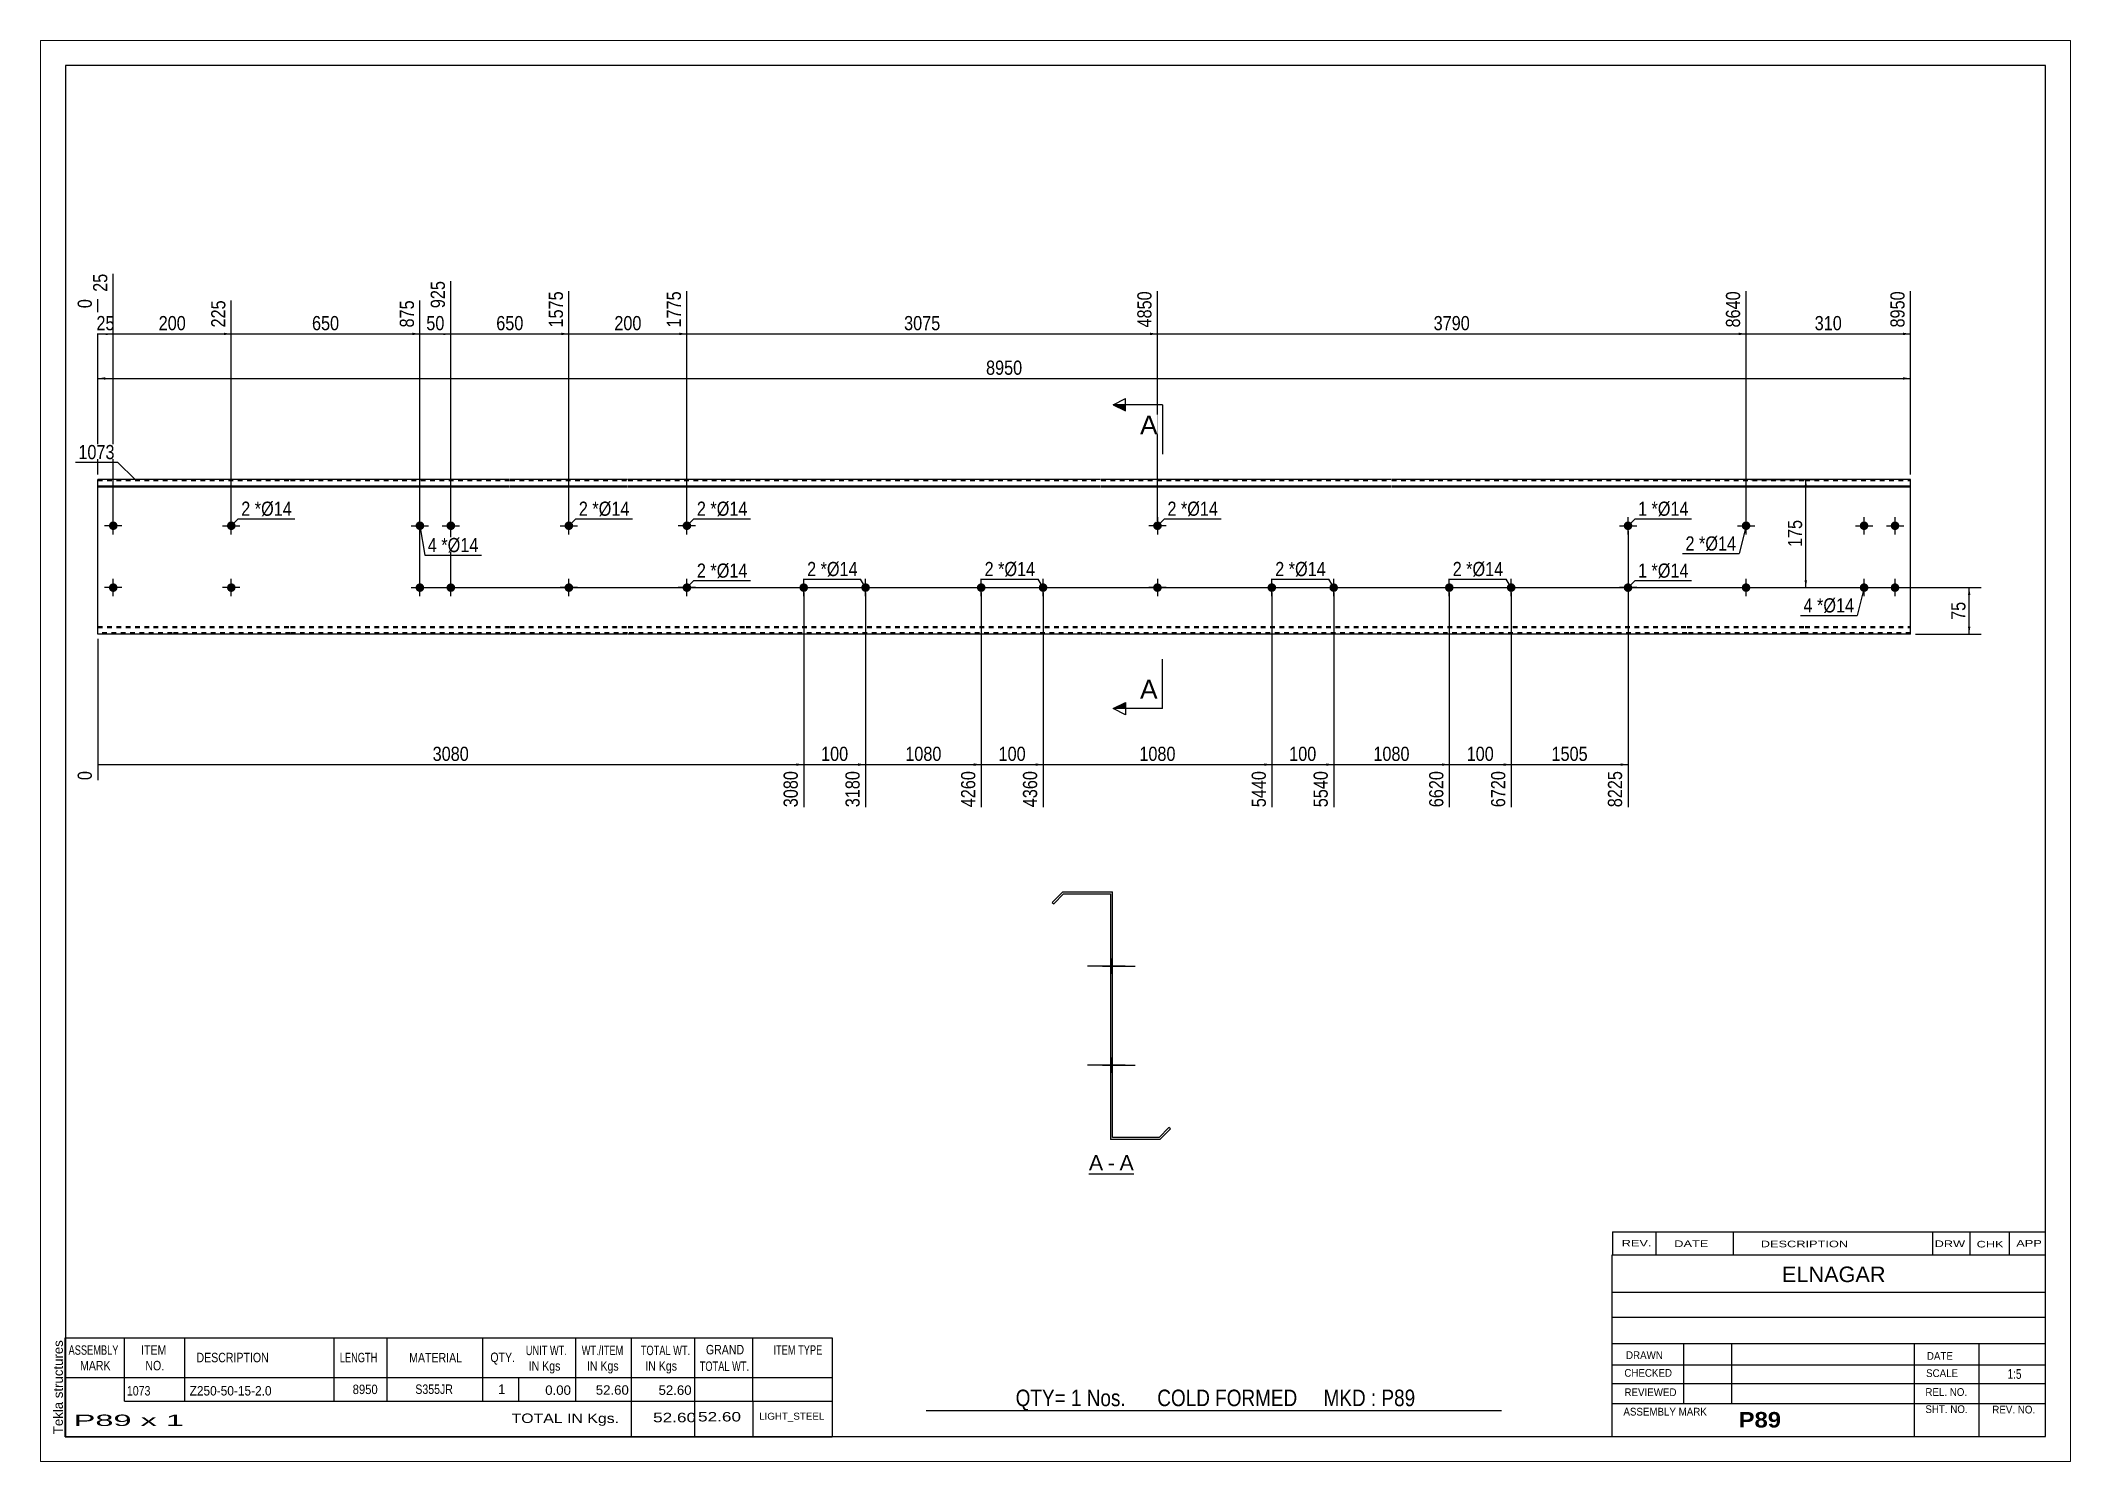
# Paper-space layout 'Layout1' of a CAD drawing. Header units: millimetres. Extents: x 0 to 410, y 0 to 287.
# The model-space entities are those that its viewports show. They can reach past a viewport. Long polylines and large blocks are cut down to what shows.
import ezdxf

# ---------------------------------------------------------------- set-up
doc = ezdxf.new("R2010")
doc.units = ezdxf.units.MM
doc.linetypes.add('DXK_LINE_DOT1', pattern=[1.8814, 0.9407, -0.9407])
doc.layers.add('Viewport layer', color=7, linetype='Continuous', plot=False)
doc.styles.add('Arial', font='ARIAL.TTF', dxfattribs={"height": 0.2})
doc.styles.add('Arial Bold', font='ARIALBD.TTF', dxfattribs={"height": 0.2})
doc.styles.add('Arial Narrow', font='ARIALN.TTF', dxfattribs={"height": 0.2})

# ---------------------------------------------------------------- blocks, each defined once
blk = doc.blocks.new('Unknown-628700137-1200')
at = {"color": 5, "linetype": 'Continuous'}
for p, q in [((393.45, 99.25), (-6.55, 99.25)), ((-6.55, 99.25), (-6.55, -177.75)), ((393.45, -177.75), (393.45, 99.25)), ((-6.55, -177.75), (393.45, -177.75))]:
    blk.add_line(p, q, dxfattribs=at)
at = {"color": 174, "linetype": 'Continuous', "style": 'Arial'}
blk.add_text('Tekla structures', height=1.9102, rotation=90, dxfattribs=at).set_placement((-7.05, -177.25))
blk = doc.blocks.new('Unknown-628700137-12 - 1566')
at = {"color": 7, "linetype": 'Continuous'}
blk.add_line((200.21, -124.68), (209.24, -124.68), dxfattribs=at)
at = {"color": 0, "linetype": 'Continuous'}
blk.add_wipeout([(203.05, -123.93), (203.05, -120.73), (200.21, -120.73), (200.21, -123.93)], dxfattribs=at)
blk.add_wipeout([(205.44, -123.93), (205.44, -120.73), (204.01, -120.73), (204.01, -123.93)], dxfattribs=at)
at = {"color": 96, "linetype": 'Continuous', "style": 'Arial'}
blk.add_text('A', height=3.06, dxfattribs=at).set_placement((200.21, -123.93))
at = {"color": 0, "linetype": 'Continuous'}
blk.add_wipeout([(209.24, -123.93), (209.24, -120.73), (206.4, -120.73), (206.4, -123.93)], dxfattribs=at)
at = {"color": 96, "linetype": 'Continuous', "style": 'Arial'}
for s, p in [('-', (204.01, -123.93)), ('A', (206.4, -123.93))]:
    blk.add_text(s, height=3.06, dxfattribs=at).set_placement(p)
blk = doc.blocks.new('Bolt-628700137-1593 - 1220')
at = {"linetype": 'Continuous'}
for points in [[(237.14, -5.37, -1), (237.14, -7.12, -1)], [(249.64, -5.37, -1), (249.64, -7.12, -1)]]:
    blk.add_hatch(color=3, dxfattribs=at).paths.add_polyline_path(points)
at = {"color": 3, "linetype": 'Continuous'}
for p, q in [((235.39, -6.25), (238.89, -6.25)), ((237.14, -8), (237.14, -4.5)), ((247.89, -6.25), (251.39, -6.25)), ((249.64, -8), (249.64, -4.5))]:
    blk.add_line(p, q, dxfattribs=at)
blk = doc.blocks.new('Bolt-628700137-1271 - 1220')
at = {"linetype": 'Continuous'}
blk.add_hatch(color=3, dxfattribs=at).paths.add_polyline_path([(26.09, 6.25, -1), (27.84, 6.25, -1)])
at = {"color": 3, "linetype": 'Continuous'}
for p, q in [((25.22, 6.25), (28.72, 6.25)), ((26.97, 4.5), (26.97, 8))]:
    blk.add_line(p, q, dxfattribs=at)
blk = doc.blocks.new('Bolt-628700137-1256 - 1220')
at = {"linetype": 'Continuous'}
blk.add_hatch(color=3, dxfattribs=at).paths.add_polyline_path([(26.09, -6.25, -1), (27.84, -6.25, -1)])
at = {"color": 3, "linetype": 'Continuous'}
for p, q in [((28.72, -6.25), (25.22, -6.25)), ((26.97, -8), (26.97, -4.5))]:
    blk.add_line(p, q, dxfattribs=at)
blk = doc.blocks.new('Bolt-628700137-1261 - 1220')
at = {"linetype": 'Continuous'}
blk.add_hatch(color=3, dxfattribs=at).paths.add_polyline_path([(94.28, -6.25, -1), (96.03, -6.25, -1)])
at = {"color": 3, "linetype": 'Continuous'}
for p, q in [((96.91, -6.25), (93.41, -6.25)), ((95.16, -8), (95.16, -4.5))]:
    blk.add_line(p, q, dxfattribs=at)
blk = doc.blocks.new('Bolt-628700137-1337 - 1220')
at = {"linetype": 'Continuous'}
for points in [[(64.19, 6.25, -1), (65.94, 6.25, -1)], [(70.44, 6.25, -1), (72.19, 6.25, -1)], [(64.19, -6.25, -1), (65.94, -6.25, -1)], [(70.44, -6.25, -1), (72.19, -6.25, -1)]]:
    blk.add_hatch(color=3, dxfattribs=at).paths.add_polyline_path(points)
at = {"color": 3, "linetype": 'Continuous'}
for p, q in [((63.31, 6.25), (66.81, 6.25)), ((65.06, 4.5), (65.06, 8)), ((69.56, 6.25), (73.06, 6.25)), ((71.31, 4.5), (71.31, 8)), ((63.31, -6.25), (66.81, -6.25)), ((65.06, -8), (65.06, -4.5)), ((69.56, -6.25), (73.06, -6.25)), ((71.31, -8), (71.31, -4.5))]:
    blk.add_line(p, q, dxfattribs=at)
blk = doc.blocks.new('Bolt-628700137-1266 - 1220')
at = {"linetype": 'Continuous'}
blk.add_hatch(color=3, dxfattribs=at).paths.add_polyline_path([(94.28, 6.25, -1), (96.03, 6.25, -1)])
at = {"color": 3, "linetype": 'Continuous'}
for p, q in [((93.41, 6.25), (96.91, 6.25)), ((95.16, 4.5), (95.16, 8))]:
    blk.add_line(p, q, dxfattribs=at)
blk = doc.blocks.new('Bolt-628700137-1363 - 1220')
at = {"linetype": 'Continuous'}
for points in [[(178.44, -5.37, -1), (178.44, -7.12, -1)], [(190.94, -5.37, -1), (190.94, -7.12, -1)]]:
    blk.add_hatch(color=3, dxfattribs=at).paths.add_polyline_path(points)
at = {"color": 3, "linetype": 'Continuous'}
for p, q in [((176.69, -6.25), (180.19, -6.25)), ((178.44, -8), (178.44, -4.5)), ((189.19, -6.25), (192.69, -6.25)), ((190.94, -8), (190.94, -4.5))]:
    blk.add_line(p, q, dxfattribs=at)
blk = doc.blocks.new('Bolt-628700137-1299 - 1220')
at = {"linetype": 'Continuous'}
for points in [[(2.25, 6.25, -1), (4, 6.25, -1)], [(118.12, 6.25, -1), (119.87, 6.25, -1)]]:
    blk.add_hatch(color=3, dxfattribs=at).paths.add_polyline_path(points)
at = {"color": 3, "linetype": 'Continuous'}
for p, q in [((4.88, 6.25), (1.38, 6.25)), ((3.13, 4.5), (3.13, 8)), ((120.75, 6.25), (117.25, 6.25)), ((119, 4.5), (119, 8))]:
    blk.add_line(p, q, dxfattribs=at)
blk = doc.blocks.new('Bolt-628700137-1327 - 1220')
at = {"linetype": 'Continuous'}
for points in [[(214.92, 6.25, -1), (213.17, 6.25, -1)], [(214.92, -6.25, -1), (213.17, -6.25, -1)]]:
    blk.add_hatch(color=3, dxfattribs=at).paths.add_polyline_path(points)
at = {"color": 3, "linetype": 'Continuous'}
for p, q in [((215.79, 6.25), (212.29, 6.25)), ((214.04, 8), (214.04, 4.5)), ((215.79, -6.25), (212.29, -6.25)), ((214.04, -4.5), (214.04, -8))]:
    blk.add_line(p, q, dxfattribs=at)
blk = doc.blocks.new('Bolt-628700137-1332 - 1220')
at = {"linetype": 'Continuous'}
for points in [[(2.25, -6.25, -1), (4, -6.25, -1)], [(118.12, -6.25, -1), (119.87, -6.25, -1)]]:
    blk.add_hatch(color=3, dxfattribs=at).paths.add_polyline_path(points)
at = {"color": 3, "linetype": 'Continuous'}
for p, q in [((4.88, -6.25), (1.38, -6.25)), ((3.13, -8), (3.13, -4.5)), ((120.75, -6.25), (117.25, -6.25)), ((119, -8), (119, -4.5))]:
    blk.add_line(p, q, dxfattribs=at)
blk = doc.blocks.new('Part-628700137-1353 - 1220')
at = {"color": 2, "linetype": 'Continuous'}
for p, q in [((15, 15.62), (0, 15.62)), ((0, -15.62), (0, 15.62)), ((0, 14.3), (15, 14.3)), ((0, 14.12), (15, 14.12)), ((38.84, 15.62), (15.1, 15.62)), ((15.1, 14.3), (38.84, 14.3)), ((15.1, 14.12), (38.84, 14.12)), ((83.18, 15.62), (38.94, 15.62)), ((38.94, 14.3), (83.18, 14.3)), ((38.94, 14.12), (83.18, 14.12)), ((107.03, 15.62), (83.28, 15.62)), ((83.28, 14.3), (107.03, 14.3)), ((83.28, 14.12), (107.03, 14.12)), ((130.87, 15.62), (107.13, 15.62)), ((107.13, 14.3), (130.87, 14.3)), ((107.13, 14.12), (130.87, 14.12)), ((166.72, 15.62), (130.97, 15.62)), ((130.97, 14.3), (166.72, 14.3)), ((130.97, 14.12), (166.72, 14.12)), ((202.57, 15.62), (166.82, 15.62)), ((166.82, 14.3), (202.57, 14.3)), ((166.82, 14.12), (202.57, 14.12)), ((225.42, 15.62), (202.67, 15.62)), ((202.67, 14.3), (225.42, 14.3)), ((202.67, 14.12), (225.42, 14.12)), ((261.27, 15.62), (225.52, 15.62)), ((225.52, 14.3), (261.27, 14.3)), ((225.52, 14.12), (261.27, 14.12)), ((297.12, 15.62), (261.37, 15.62)), ((261.37, 14.3), (297.12, 14.3)), ((261.37, 14.12), (297.12, 14.12)), ((320.96, 15.62), (297.22, 15.62)), ((297.22, 14.3), (320.96, 14.3)), ((297.22, 14.12), (320.96, 14.12)), ((344.8, 15.62), (321.06, 15.62)), ((321.06, 14.3), (344.8, 14.3)), ((321.06, 14.12), (344.8, 14.12)), ((366.15, 15.62), (344.9, 15.62)), ((344.9, 14.3), (366.15, 14.3)), ((344.9, 14.12), (366.15, 14.12)), ((366.15, -15.62), (366.15, 15.62)), ((15, -15.62), (0, -15.62)), ((38.84, -15.62), (15.1, -15.62)), ((83.18, -15.62), (38.94, -15.62)), ((107.03, -15.62), (83.28, -15.62)), ((130.87, -15.62), (107.13, -15.62)), ((166.72, -15.62), (130.97, -15.62)), ((202.57, -15.62), (166.82, -15.62)), ((225.42, -15.62), (202.67, -15.62)), ((261.27, -15.62), (225.52, -15.62)), ((297.12, -15.62), (261.37, -15.62)), ((320.96, -15.62), (297.22, -15.62)), ((344.8, -15.62), (321.06, -15.62)), ((366.15, -15.62), (344.9, -15.62))]:
    blk.add_line(p, q, dxfattribs=at)
at = {"color": 7, "linetype": 'DXK_LINE_DOT1'}
for p, q in [((0, 15.37), (15, 15.37)), ((15.1, 15.37), (38.84, 15.37)), ((38.94, 15.37), (83.18, 15.37)), ((83.28, 15.37), (107.03, 15.37)), ((107.13, 15.37), (130.87, 15.37)), ((130.97, 15.37), (166.72, 15.37)), ((166.82, 15.37), (202.57, 15.37)), ((202.67, 15.37), (225.42, 15.37)), ((225.52, 15.37), (261.27, 15.37)), ((261.37, 15.37), (297.12, 15.37)), ((297.22, 15.37), (320.96, 15.37)), ((321.06, 15.37), (344.8, 15.37)), ((344.9, 15.37), (366.15, 15.37)), ((0, -14.12), (15, -14.12)), ((0, -14.3), (15, -14.3)), ((15, -15.38), (0, -15.38)), ((15.1, -14.12), (38.84, -14.12)), ((15.1, -14.3), (38.84, -14.3)), ((38.84, -15.38), (15.1, -15.38)), ((38.94, -14.12), (83.18, -14.12)), ((38.94, -14.3), (83.18, -14.3)), ((83.18, -15.38), (38.94, -15.38)), ((83.28, -14.12), (107.03, -14.12)), ((83.28, -14.3), (107.03, -14.3)), ((107.03, -15.38), (83.28, -15.38)), ((107.13, -14.12), (130.87, -14.12)), ((107.13, -14.3), (130.87, -14.3)), ((130.87, -15.38), (107.13, -15.38)), ((130.97, -14.12), (166.72, -14.12)), ((130.97, -14.3), (166.72, -14.3)), ((166.72, -15.38), (130.97, -15.38)), ((166.82, -14.12), (202.57, -14.12)), ((166.82, -14.3), (202.57, -14.3)), ((202.57, -15.38), (166.82, -15.38)), ((202.67, -14.12), (225.42, -14.12)), ((202.67, -14.3), (225.42, -14.3)), ((225.42, -15.38), (202.67, -15.38)), ((225.52, -14.12), (261.27, -14.12)), ((225.52, -14.3), (261.27, -14.3)), ((261.27, -15.38), (225.52, -15.38)), ((261.37, -14.12), (297.12, -14.12)), ((261.37, -14.3), (297.12, -14.3)), ((297.12, -15.38), (261.37, -15.38)), ((297.22, -14.12), (320.96, -14.12)), ((297.22, -14.3), (320.96, -14.3)), ((320.96, -15.38), (297.22, -15.38)), ((321.06, -14.12), (344.8, -14.12)), ((321.06, -14.3), (344.8, -14.3)), ((344.8, -15.38), (321.06, -15.38)), ((344.9, -14.12), (366.15, -14.12)), ((344.9, -14.3), (366.15, -14.3)), ((366.15, -15.38), (344.9, -15.38))]:
    blk.add_line(p, q, dxfattribs=at)
blk = doc.blocks.new('Bolt-628700137-1358 - 1220')
at = {"linetype": 'Continuous'}
for points in [[(142.59, -5.37, -1), (142.59, -7.12, -1)], [(155.09, -5.37, -1), (155.09, -7.12, -1)]]:
    blk.add_hatch(color=3, dxfattribs=at).paths.add_polyline_path(points)
at = {"color": 3, "linetype": 'Continuous'}
for p, q in [((140.84, -6.25), (144.34, -6.25)), ((142.59, -8), (142.59, -4.5)), ((153.34, -6.25), (156.84, -6.25)), ((155.09, -8), (155.09, -4.5))]:
    blk.add_line(p, q, dxfattribs=at)
blk = doc.blocks.new('Bolt-628700137-1594 - 1220')
at = {"linetype": 'Continuous'}
for points in [[(272.99, -5.37, -1), (272.99, -7.12, -1)], [(285.49, -5.37, -1), (285.49, -7.12, -1)]]:
    blk.add_hatch(color=3, dxfattribs=at).paths.add_polyline_path(points)
at = {"color": 3, "linetype": 'Continuous'}
for p, q in [((271.24, -6.25), (274.74, -6.25)), ((272.99, -8), (272.99, -4.5)), ((283.74, -6.25), (287.24, -6.25)), ((285.49, -8), (285.49, -4.5))]:
    blk.add_line(p, q, dxfattribs=at)
blk = doc.blocks.new('Bolt-628700137-1595 - 1220')
at = {"linetype": 'Continuous'}
for points in [[(355.9, 6.25, -1), (357.65, 6.25, -1)], [(362.15, 6.25, -1), (363.9, 6.25, -1)], [(355.9, -6.25, -1), (357.65, -6.25, -1)], [(362.15, -6.25, -1), (363.9, -6.25, -1)]]:
    blk.add_hatch(color=3, dxfattribs=at).paths.add_polyline_path(points)
at = {"color": 3, "linetype": 'Continuous'}
for p, q in [((355.03, 6.25), (358.53, 6.25)), ((356.78, 4.5), (356.78, 8)), ((361.28, 6.25), (364.78, 6.25)), ((363.03, 4.5), (363.03, 8)), ((355.03, -6.25), (358.53, -6.25)), ((356.78, -8), (356.78, -4.5)), ((361.28, -6.25), (364.78, -6.25)), ((363.03, -8), (363.03, -4.5))]:
    blk.add_line(p, q, dxfattribs=at)
blk = doc.blocks.new('Bolt-628700137-1596 - 1220')
at = {"linetype": 'Continuous'}
blk.add_hatch(color=3, dxfattribs=at).paths.add_polyline_path([(308.22, 6.25, -1), (309.97, 6.25, -1)])
at = {"color": 3, "linetype": 'Continuous'}
for p, q in [((307.34, 6.25), (310.84, 6.25)), ((309.09, 4.5), (309.09, 8))]:
    blk.add_line(p, q, dxfattribs=at)
blk = doc.blocks.new('Bolt-628700137-1597 - 1220')
at = {"linetype": 'Continuous'}
blk.add_hatch(color=3, dxfattribs=at).paths.add_polyline_path([(309.97, -6.25, -1), (308.22, -6.25, -1)])
at = {"color": 3, "linetype": 'Continuous'}
for p, q in [((310.84, -6.25), (307.34, -6.25)), ((309.09, -4.5), (309.09, -8))]:
    blk.add_line(p, q, dxfattribs=at)
blk = doc.blocks.new('Bolt-628700137-1598 - 1220')
at = {"linetype": 'Continuous'}
for points in [[(332.06, 6.25, -1), (333.81, 6.25, -1)], [(332.06, -6.25, -1), (333.81, -6.25, -1)]]:
    blk.add_hatch(color=3, dxfattribs=at).paths.add_polyline_path(points)
at = {"color": 3, "linetype": 'Continuous'}
for p, q in [((331.18, 6.25), (334.68, 6.25)), ((332.93, 4.5), (332.93, 8)), ((331.18, -6.25), (334.68, -6.25)), ((332.93, -8), (332.93, -4.5))]:
    blk.add_line(p, q, dxfattribs=at)
blk = doc.blocks.new('Bolt-628700137-1570 - 1566')
at = {"linetype": 'Continuous'}
blk.add_hatch(color=3, dxfattribs=at).paths.add_polyline_path([(204.53, -101.33), (204.53, -104.13), (204.93, -104.13), (204.93, -101.33)])
at = {"color": 3, "linetype": 'Continuous'}
for p, q in [((204.53, -101.33), (204.93, -101.33)), ((202.93, -102.73), (209.53, -102.73)), ((204.53, -104.13), (204.93, -104.13))]:
    blk.add_line(p, q, dxfattribs=at)
blk = doc.blocks.new('Bolt-628700137-1571 - 1566')
at = {"linetype": 'Continuous'}
blk.add_hatch(color=3, dxfattribs=at).paths.add_polyline_path([(204.53, -101.33), (204.53, -104.13), (204.93, -104.13), (204.93, -101.33)])
at = {"color": 3, "linetype": 'Continuous'}
for p, q in [((204.53, -101.33), (204.93, -101.33)), ((202.93, -102.73), (209.53, -102.73)), ((204.53, -104.13), (204.93, -104.13))]:
    blk.add_line(p, q, dxfattribs=at)
blk = doc.blocks.new('Bolt-628700137-1572 - 1566')
at = {"linetype": 'Continuous'}
blk.add_hatch(color=3, dxfattribs=at).paths.add_polyline_path([(204.53, -81.33), (204.53, -84.13), (204.93, -84.13), (204.93, -81.33)])
at = {"color": 3, "linetype": 'Continuous'}
for p, q in [((204.93, -81.33), (204.53, -81.33)), ((206.83, -82.73), (200.23, -82.73)), ((204.93, -84.13), (204.53, -84.13))]:
    blk.add_line(p, q, dxfattribs=at)
blk = doc.blocks.new('Bolt-628700137-1573 - 1566')
at = {"linetype": 'Continuous'}
blk.add_hatch(color=3, dxfattribs=at).paths.add_polyline_path([(204.53, -81.33), (204.53, -84.13), (204.93, -84.13), (204.93, -81.33)])
at = {"color": 3, "linetype": 'Continuous'}
for p, q in [((204.93, -81.33), (204.53, -81.33)), ((206.83, -82.73), (200.23, -82.73)), ((204.93, -84.13), (204.53, -84.13))]:
    blk.add_line(p, q, dxfattribs=at)
blk = doc.blocks.new('Bolt-628700137-2029 - 1566')
at = {"linetype": 'Continuous'}
blk.add_hatch(color=3, dxfattribs=at).paths.add_polyline_path([(204.93, -104.12), (204.93, -101.32), (204.53, -101.32), (204.53, -104.12)])
blk.add_hatch(color=3, dxfattribs=at).paths.add_polyline_path([(204.93, -104.12), (204.93, -101.32), (204.53, -101.32), (204.53, -104.12)])
at = {"color": 3, "linetype": 'Continuous'}
for p, q in [((204.53, -101.32), (204.93, -101.32)), ((204.53, -101.32), (204.93, -101.32)), ((203.03, -102.72), (208.53, -102.72)), ((203.03, -102.72), (208.53, -102.72)), ((204.53, -104.12), (204.93, -104.12)), ((204.53, -104.12), (204.93, -104.12))]:
    blk.add_line(p, q, dxfattribs=at)
blk = doc.blocks.new('Bolt-628700137-1574 - 1566')
at = {"linetype": 'Continuous'}
blk.add_hatch(color=3, dxfattribs=at).paths.add_polyline_path([(204.53, -81.33), (204.53, -84.13), (204.93, -84.13), (204.93, -81.33)])
blk.add_hatch(color=3, dxfattribs=at).paths.add_polyline_path([(204.53, -81.33), (204.53, -84.13), (204.93, -84.13), (204.93, -81.33)])
at = {"color": 3, "linetype": 'Continuous'}
for p, q in [((204.53, -81.33), (204.93, -81.33)), ((204.53, -81.33), (204.93, -81.33)), ((202.93, -82.73), (209.53, -82.73)), ((202.93, -82.73), (209.53, -82.73)), ((204.53, -84.13), (204.93, -84.13)), ((204.53, -84.13), (204.93, -84.13))]:
    blk.add_line(p, q, dxfattribs=at)
blk = doc.blocks.new('Bolt-628700137-1575 - 1566')
at = {"linetype": 'Continuous'}
for points in [[(204.93, -84.13), (204.93, -81.33), (204.53, -81.33), (204.53, -84.13)], [(204.93, -104.13), (204.93, -101.33), (204.53, -101.33), (204.53, -104.13)]]:
    blk.add_hatch(color=3, dxfattribs=at).paths.add_polyline_path(points)
at = {"color": 3, "linetype": 'Continuous'}
for p, q in [((204.93, -81.33), (204.53, -81.33)), ((204.93, -82.73), (200.53, -82.73)), ((204.93, -84.13), (204.53, -84.13)), ((204.93, -101.33), (204.53, -101.33)), ((204.93, -102.73), (200.53, -102.73)), ((204.93, -104.13), (204.53, -104.13))]:
    blk.add_line(p, q, dxfattribs=at)
blk = doc.blocks.new('Bolt-628700137-1576 - 1566')
at = {"linetype": 'Continuous'}
blk.add_hatch(color=3, dxfattribs=at).paths.add_polyline_path([(204.53, -101.33), (204.53, -104.13), (204.93, -104.13), (204.93, -101.33)])
blk.add_hatch(color=3, dxfattribs=at).paths.add_polyline_path([(204.53, -101.33), (204.53, -104.13), (204.93, -104.13), (204.93, -101.33)])
at = {"color": 3, "linetype": 'Continuous'}
for p, q in [((204.53, -101.33), (204.93, -101.33)), ((204.53, -101.33), (204.93, -101.33)), ((202.93, -102.73), (209.53, -102.73)), ((202.93, -102.73), (209.53, -102.73)), ((204.53, -104.13), (204.93, -104.13)), ((204.53, -104.13), (204.93, -104.13))]:
    blk.add_line(p, q, dxfattribs=at)
blk = doc.blocks.new('Bolt-628700137-1577 - 1566')
at = {"linetype": 'Continuous'}
for points in [[(204.53, -81.33), (204.53, -84.13), (204.93, -84.13), (204.93, -81.33)], [(204.53, -81.33), (204.53, -84.13), (204.93, -84.13), (204.93, -81.33)], [(204.53, -101.33), (204.53, -104.13), (204.93, -104.13), (204.93, -101.33)], [(204.53, -101.33), (204.53, -104.13), (204.93, -104.13), (204.93, -101.33)]]:
    blk.add_hatch(color=3, dxfattribs=at).paths.add_polyline_path(points)
at = {"color": 3, "linetype": 'Continuous'}
for p, q in [((204.93, -81.33), (204.53, -81.33)), ((204.93, -81.33), (204.53, -81.33)), ((207.53, -82.73), (199.93, -82.73)), ((207.53, -82.73), (199.93, -82.73)), ((204.93, -84.13), (204.53, -84.13)), ((204.93, -84.13), (204.53, -84.13)), ((204.93, -101.33), (204.53, -101.33)), ((204.93, -101.33), (204.53, -101.33)), ((207.53, -102.73), (199.93, -102.73)), ((207.53, -102.73), (199.93, -102.73)), ((204.93, -104.13), (204.53, -104.13)), ((204.93, -104.13), (204.53, -104.13))]:
    blk.add_line(p, q, dxfattribs=at)
blk = doc.blocks.new('Bolt-628700137-2033 - 1566')
at = {"linetype": 'Continuous'}
blk.add_hatch(color=3, dxfattribs=at).paths.add_polyline_path([(204.93, -104.13), (204.93, -101.33), (204.53, -101.33), (204.53, -104.13)])
at = {"color": 3, "linetype": 'Continuous'}
for p, q in [((204.93, -101.33), (204.53, -101.33)), ((206.53, -102.73), (204.53, -102.73)), ((204.93, -104.13), (204.53, -104.13))]:
    blk.add_line(p, q, dxfattribs=at)
blk = doc.blocks.new('Part-628700137-1578 - 1566')
at = {"color": 2, "linetype": 'Continuous'}
for p, q in [((194.93, -67.73), (192.8, -69.85)), ((195.09, -68.13), (193.09, -70.13)), ((194.93, -67.73), (204.93, -67.73)), ((195.09, -68.13), (204.53, -68.13)), ((204.53, -68.13), (204.53, -117.73)), ((204.93, -117.33), (204.93, -67.73)), ((192.8, -69.85), (193.09, -70.13)), ((214.53, -117.73), (204.53, -117.73)), ((214.36, -117.33), (204.93, -117.33)), ((214.36, -117.33), (216.36, -115.32)), ((214.53, -117.73), (216.65, -115.6)), ((216.65, -115.6), (216.36, -115.32))]:
    blk.add_line(p, q, dxfattribs=at)
blk = doc.blocks.new('Bolt-628700137-1579 - 1566')
at = {"linetype": 'Continuous'}
blk.add_hatch(color=3, dxfattribs=at).paths.add_polyline_path([(204.93, -104.12), (204.93, -101.32), (204.53, -101.32), (204.53, -104.12)])
blk.add_hatch(color=3, dxfattribs=at).paths.add_polyline_path([(204.93, -104.12), (204.93, -101.32), (204.53, -101.32), (204.53, -104.12)])
at = {"color": 3, "linetype": 'Continuous'}
for p, q in [((204.53, -101.32), (204.93, -101.32)), ((204.53, -101.32), (204.93, -101.32)), ((203.03, -102.72), (208.53, -102.72)), ((203.03, -102.72), (208.53, -102.72)), ((204.53, -104.12), (204.93, -104.12)), ((204.53, -104.12), (204.93, -104.12))]:
    blk.add_line(p, q, dxfattribs=at)
blk = doc.blocks.new('Bolt-628700137-1580 - 1566')
at = {"linetype": 'Continuous'}
blk.add_hatch(color=3, dxfattribs=at).paths.add_polyline_path([(204.93, -104.12), (204.93, -101.32), (204.53, -101.32), (204.53, -104.12)])
blk.add_hatch(color=3, dxfattribs=at).paths.add_polyline_path([(204.93, -104.12), (204.93, -101.32), (204.53, -101.32), (204.53, -104.12)])
at = {"color": 3, "linetype": 'Continuous'}
for p, q in [((204.53, -101.32), (204.93, -101.32)), ((204.53, -101.32), (204.93, -101.32)), ((203.03, -102.72), (208.53, -102.72)), ((203.03, -102.72), (208.53, -102.72)), ((204.53, -104.12), (204.93, -104.12)), ((204.53, -104.12), (204.93, -104.12))]:
    blk.add_line(p, q, dxfattribs=at)
blk = doc.blocks.new('Bolt-628700137-2030 - 1566')
at = {"linetype": 'Continuous'}
blk.add_hatch(color=3, dxfattribs=at).paths.add_polyline_path([(204.93, -104.12), (204.93, -101.32), (204.53, -101.32), (204.53, -104.12)])
blk.add_hatch(color=3, dxfattribs=at).paths.add_polyline_path([(204.93, -104.12), (204.93, -101.32), (204.53, -101.32), (204.53, -104.12)])
at = {"color": 3, "linetype": 'Continuous'}
for p, q in [((204.53, -101.32), (204.93, -101.32)), ((204.53, -101.32), (204.93, -101.32)), ((203.03, -102.72), (208.53, -102.72)), ((203.03, -102.72), (208.53, -102.72)), ((204.53, -104.12), (204.93, -104.12)), ((204.53, -104.12), (204.93, -104.12))]:
    blk.add_line(p, q, dxfattribs=at)
blk = doc.blocks.new('Bolt-628700137-2031 - 1566')
at = {"linetype": 'Continuous'}
for points in [[(204.53, -81.33), (204.53, -84.13), (204.93, -84.13), (204.93, -81.33)], [(204.53, -81.33), (204.53, -84.13), (204.93, -84.13), (204.93, -81.33)], [(204.53, -101.33), (204.53, -104.13), (204.93, -104.13), (204.93, -101.33)], [(204.53, -101.33), (204.53, -104.13), (204.93, -104.13), (204.93, -101.33)]]:
    blk.add_hatch(color=3, dxfattribs=at).paths.add_polyline_path(points)
at = {"color": 3, "linetype": 'Continuous'}
for p, q in [((204.93, -81.33), (204.53, -81.33)), ((204.93, -81.33), (204.53, -81.33)), ((207.53, -82.73), (199.93, -82.73)), ((207.53, -82.73), (199.93, -82.73)), ((204.93, -84.13), (204.53, -84.13)), ((204.93, -84.13), (204.53, -84.13)), ((204.93, -101.33), (204.53, -101.33)), ((204.93, -101.33), (204.53, -101.33)), ((207.53, -102.73), (199.93, -102.73)), ((207.53, -102.73), (199.93, -102.73)), ((204.93, -104.13), (204.53, -104.13)), ((204.93, -104.13), (204.53, -104.13))]:
    blk.add_line(p, q, dxfattribs=at)
blk = doc.blocks.new('Bolt-628700137-2032 - 1566')
at = {"linetype": 'Continuous'}
blk.add_hatch(color=3, dxfattribs=at).paths.add_polyline_path([(204.53, -81.33), (204.53, -84.13), (204.93, -84.13), (204.93, -81.33)])
at = {"color": 3, "linetype": 'Continuous'}
for p, q in [((204.93, -81.33), (204.53, -81.33)), ((206.83, -82.73), (200.23, -82.73)), ((204.93, -84.13), (204.53, -84.13))]:
    blk.add_line(p, q, dxfattribs=at)
blk = doc.blocks.new('Bolt-628700137-2034 - 1566')
at = {"linetype": 'Continuous'}
for points in [[(204.53, -81.33), (204.53, -84.13), (204.93, -84.13), (204.93, -81.33)], [(204.53, -101.33), (204.53, -104.13), (204.93, -104.13), (204.93, -101.33)]]:
    blk.add_hatch(color=3, dxfattribs=at).paths.add_polyline_path(points)
at = {"color": 3, "linetype": 'Continuous'}
for p, q in [((204.93, -81.33), (204.53, -81.33)), ((206.53, -82.73), (199.93, -82.73)), ((204.93, -84.13), (204.53, -84.13)), ((204.93, -101.33), (204.53, -101.33)), ((206.53, -102.73), (199.93, -102.73)), ((204.93, -104.13), (204.53, -104.13))]:
    blk.add_line(p, q, dxfattribs=at)
blk = doc.blocks.new('StraightDimension-628700137-2045 - 1220')
at = {"linetype": 'Continuous'}
blk.add_hatch(color=7, dxfattribs=at).paths.add_polyline_path([(271.49, -41.75), (272.99, -42), (271.49, -42.25)])
at = {"color": 7, "linetype": 'Continuous'}
for p, q in [((249.64, -7.25), (249.64, -50.61)), ((272.99, -7.25), (272.99, -50.61)), ((249.64, -42), (272.99, -42))]:
    blk.add_line(p, q, dxfattribs=at)
at = {"color": 0}
blk.add_wipeout([(265.58, -41.85), (265.58, -37.65), (257.06, -37.65), (257.06, -41.85)], dxfattribs=at)
at = {"color": 0, "linetype": 'Continuous'}
blk.add_wipeout([(272.39, -42.7), (268.19, -42.7), (268.19, -51.21), (272.39, -51.21)], dxfattribs=at)
at = {"color": 3, "style": 'Arial Narrow'}
blk.add_text('1080', height=2.863, dxfattribs=at).set_placement((257.66, -41.25))
at = {"color": 3, "linetype": 'Continuous', "style": 'Arial Narrow'}
blk.add_text('6620', height=2.863, rotation=90.0002, dxfattribs=at).set_placement((271.79, -50.61))
blk = doc.blocks.new('StraightDimension-628700137-2046 - 1220')
at = {"linetype": 'Continuous'}
blk.add_hatch(color=7, dxfattribs=at).paths.add_polyline_path([(248.14, -41.75), (249.64, -42), (248.14, -42.25)])
at = {"color": 7, "linetype": 'Continuous'}
for p, q in [((237.14, -7.25), (237.14, -50.61)), ((249.64, -7.25), (249.64, -50.61)), ((237.14, -42), (249.64, -42))]:
    blk.add_line(p, q, dxfattribs=at)
at = {"color": 0}
blk.add_wipeout([(246.74, -41.85), (246.74, -37.65), (240.05, -37.65), (240.05, -41.85)], dxfattribs=at)
at = {"color": 0, "linetype": 'Continuous'}
blk.add_wipeout([(249.04, -42.7), (244.84, -42.7), (244.84, -51.21), (249.04, -51.21)], dxfattribs=at)
at = {"color": 3, "style": 'Arial Narrow'}
blk.add_text('100', height=2.863, dxfattribs=at).set_placement((240.65, -41.25))
at = {"color": 3, "linetype": 'Continuous', "style": 'Arial Narrow'}
blk.add_text('5540', height=2.863, rotation=90.0002, dxfattribs=at).set_placement((248.44, -50.61))
blk = doc.blocks.new('StraightDimension-628700137-1792 - 1220')
at = {"linetype": 'Continuous'}
blk.add_hatch(color=7, dxfattribs=at).paths.add_polyline_path([(63.56, 45.25), (65.06, 45), (63.56, 44.75)])
at = {"color": 7, "linetype": 'Continuous'}
for p, q in [((26.97, 7.25), (26.97, 51.78)), ((65.06, -5.25), (65.06, 51.78)), ((26.97, 45), (65.06, 45))]:
    blk.add_line(p, q, dxfattribs=at)
at = {"color": 0}
blk.add_wipeout([(49.36, 45.15), (49.36, 49.35), (42.67, 49.35), (42.67, 45.15)], dxfattribs=at)
at = {"color": 0, "linetype": 'Continuous'}
blk.add_wipeout([(64.46, 52.38), (60.26, 52.38), (60.26, 45.7), (64.46, 45.7)], dxfattribs=at)
at = {"color": 3, "linetype": 'Continuous', "style": 'Arial Narrow'}
blk.add_text('875', height=2.863, rotation=90.0002, dxfattribs=at).set_placement((63.86, 46.3))
at = {"color": 3, "style": 'Arial Narrow'}
blk.add_text('650', height=2.863, dxfattribs=at).set_placement((43.27, 45.75))
blk = doc.blocks.new('StraightDimension-628700137-1794 - 1220')
at = {"linetype": 'Continuous'}
blk.add_hatch(color=7, dxfattribs=at).paths.add_polyline_path([(1.62, 45.25), (3.12, 45), (1.62, 44.75)])
at = {"color": 7, "linetype": 'Continuous'}
for p, q in [((3.12, 7.25), (3.12, 57.16)), ((0, 16.62), (0, 52.03)), ((0, 45), (3.12, 45))]:
    blk.add_line(p, q, dxfattribs=at)
at = {"color": 0, "linetype": 'Continuous'}
blk.add_wipeout([(2.52, 57.76), (-1.68, 57.76), (-1.68, 52.9), (2.52, 52.9)], dxfattribs=at)
at = {"color": 0}
blk.add_wipeout([(3.99, 45.15), (3.99, 49.35), (-0.87, 49.35), (-0.87, 45.15)], dxfattribs=at)
at = {"color": 0, "linetype": 'Continuous'}
blk.add_wipeout([(-0.6, 52.63), (-4.8, 52.63), (-4.8, 49.6), (-0.6, 49.6)], dxfattribs=at)
at = {"color": 3, "linetype": 'Continuous', "style": 'Arial Narrow'}
for s, height, p in [('25', 2.863, (1.92, 53.5)), ('0', 2.86, (-1.2, 50.2))]:
    blk.add_text(s, height=height, rotation=90.0002, dxfattribs=at).set_placement(p)
at = {"color": 3, "style": 'Arial Narrow'}
blk.add_text('25', height=2.863, dxfattribs=at).set_placement((-0.27, 45.75))
blk = doc.blocks.new('StraightDimension-628700137-1793 - 1220')
at = {"linetype": 'Continuous'}
blk.add_hatch(color=7, dxfattribs=at).paths.add_polyline_path([(25.47, 45.25), (26.97, 45), (25.47, 44.75)])
at = {"color": 7, "linetype": 'Continuous'}
for p, q in [((3.12, 7.25), (3.12, 57.16)), ((26.97, 7.25), (26.97, 51.78)), ((3.12, 45), (26.97, 45))]:
    blk.add_line(p, q, dxfattribs=at)
at = {"color": 0}
blk.add_wipeout([(18.39, 45.15), (18.39, 49.35), (11.7, 49.35), (11.7, 45.15)], dxfattribs=at)
at = {"color": 0, "linetype": 'Continuous'}
blk.add_wipeout([(26.37, 52.38), (22.17, 52.38), (22.17, 45.7), (26.37, 45.7)], dxfattribs=at)
at = {"color": 3, "linetype": 'Continuous', "style": 'Arial Narrow'}
blk.add_text('225', height=2.863, rotation=90.0002, dxfattribs=at).set_placement((25.77, 46.3))
at = {"color": 3, "style": 'Arial Narrow'}
blk.add_text('200', height=2.863, dxfattribs=at).set_placement((12.3, 45.75))
blk = doc.blocks.new('StraightDimension-628700137-1786 - 1220')
at = {"linetype": 'Continuous'}
blk.add_hatch(color=7, dxfattribs=at).paths.add_polyline_path([(364.65, 45.25), (366.15, 45), (364.65, 44.75)])
at = {"color": 7, "linetype": 'Continuous'}
for p, q in [((332.93, 7.25), (332.93, 53.61)), ((366.15, 16.62), (366.15, 53.61)), ((332.93, 45), (366.15, 45))]:
    blk.add_line(p, q, dxfattribs=at)
at = {"color": 0, "linetype": 'Continuous'}
blk.add_wipeout([(365.55, 54.21), (361.35, 54.21), (361.35, 45.7), (365.55, 45.7)], dxfattribs=at)
at = {"color": 0}
blk.add_wipeout([(352.88, 45.15), (352.88, 49.35), (346.2, 49.35), (346.2, 45.15)], dxfattribs=at)
at = {"color": 3, "linetype": 'Continuous', "style": 'Arial Narrow'}
blk.add_text('8950', height=2.863, rotation=90.0002, dxfattribs=at).set_placement((364.95, 46.3))
at = {"color": 3, "style": 'Arial Narrow'}
blk.add_text('310', height=2.863, dxfattribs=at).set_placement((346.8, 45.75))
blk = doc.blocks.new('StraightDimension-628700137-2044 - 1220')
at = {"linetype": 'Continuous'}
blk.add_hatch(color=7, dxfattribs=at).paths.add_polyline_path([(283.99, -41.75), (285.49, -42), (283.99, -42.25)])
at = {"color": 7, "linetype": 'Continuous'}
for p, q in [((272.99, -7.25), (272.99, -50.61)), ((285.49, -7.25), (285.49, -50.61)), ((272.99, -42), (285.49, -42))]:
    blk.add_line(p, q, dxfattribs=at)
at = {"color": 0}
blk.add_wipeout([(282.59, -41.85), (282.59, -37.65), (275.9, -37.65), (275.9, -41.85)], dxfattribs=at)
at = {"color": 0, "linetype": 'Continuous'}
blk.add_wipeout([(284.89, -42.7), (280.69, -42.7), (280.69, -51.21), (284.89, -51.21)], dxfattribs=at)
at = {"color": 3, "style": 'Arial Narrow'}
blk.add_text('100', height=2.863, dxfattribs=at).set_placement((276.5, -41.25))
at = {"color": 3, "linetype": 'Continuous', "style": 'Arial Narrow'}
blk.add_text('6720', height=2.863, rotation=90.0002, dxfattribs=at).set_placement((284.29, -50.61))
blk = doc.blocks.new('StraightDimension-628700137-1787 - 1220')
at = {"linetype": 'Continuous'}
blk.add_hatch(color=7, dxfattribs=at).paths.add_polyline_path([(331.43, 45.25), (332.93, 45), (331.43, 44.75)])
at = {"color": 7, "linetype": 'Continuous'}
for p, q in [((214.04, 7.25), (214.04, 53.61)), ((332.93, 7.25), (332.93, 53.61)), ((214.04, 45), (332.93, 45))]:
    blk.add_line(p, q, dxfattribs=at)
at = {"color": 0, "linetype": 'Continuous'}
blk.add_wipeout([(332.33, 54.21), (328.13, 54.21), (328.13, 45.7), (332.33, 45.7)], dxfattribs=at)
at = {"color": 0}
blk.add_wipeout([(277.75, 45.15), (277.75, 49.35), (269.23, 49.35), (269.23, 45.15)], dxfattribs=at)
at = {"color": 3, "linetype": 'Continuous', "style": 'Arial Narrow'}
blk.add_text('8640', height=2.863, rotation=90.0002, dxfattribs=at).set_placement((331.73, 46.3))
at = {"color": 3, "style": 'Arial Narrow'}
blk.add_text('3790', height=2.863, dxfattribs=at).set_placement((269.83, 45.75))
blk = doc.blocks.new('StraightDimension-628700137-2043 - 1220')
at = {"linetype": 'Continuous'}
blk.add_hatch(color=7, dxfattribs=at).paths.add_polyline_path([(307.59, -41.75), (309.09, -42), (307.59, -42.25)])
at = {"color": 7, "linetype": 'Continuous'}
for p, q in [((309.09, 5.25), (309.09, -50.61)), ((285.49, -7.25), (285.49, -50.61)), ((285.49, -42), (309.09, -42))]:
    blk.add_line(p, q, dxfattribs=at)
at = {"color": 0}
blk.add_wipeout([(301.55, -41.85), (301.55, -37.65), (293.04, -37.65), (293.04, -41.85)], dxfattribs=at)
at = {"color": 0, "linetype": 'Continuous'}
blk.add_wipeout([(308.49, -42.7), (304.29, -42.7), (304.29, -51.21), (308.49, -51.21)], dxfattribs=at)
at = {"color": 3, "style": 'Arial Narrow'}
blk.add_text('1505', height=2.863, dxfattribs=at).set_placement((293.64, -41.25))
at = {"color": 3, "linetype": 'Continuous', "style": 'Arial Narrow'}
blk.add_text('8225', height=2.863, rotation=90.0002, dxfattribs=at).set_placement((307.89, -50.61))
blk = doc.blocks.new('StraightDimension-628700137-1788 - 1220')
at = {"linetype": 'Continuous'}
blk.add_hatch(color=7, dxfattribs=at).paths.add_polyline_path([(212.54, 45.25), (214.04, 45), (212.54, 44.75)])
at = {"color": 7, "linetype": 'Continuous'}
for p, q in [((119, 7.25), (119, 53.61)), ((214.04, 7.25), (214.04, 53.61)), ((119, 45), (214.04, 45))]:
    blk.add_line(p, q, dxfattribs=at)
at = {"color": 0, "linetype": 'Continuous'}
blk.add_wipeout([(213.44, 54.21), (209.24, 54.21), (209.24, 45.7), (213.44, 45.7)], dxfattribs=at)
at = {"color": 0}
blk.add_wipeout([(170.78, 45.15), (170.78, 49.35), (162.27, 49.35), (162.27, 45.15)], dxfattribs=at)
at = {"color": 3, "linetype": 'Continuous', "style": 'Arial Narrow'}
blk.add_text('4850', height=2.863, rotation=90.0002, dxfattribs=at).set_placement((212.84, 46.3))
at = {"color": 3, "style": 'Arial Narrow'}
blk.add_text('3075', height=2.863, dxfattribs=at).set_placement((162.87, 45.75))
blk = doc.blocks.new('StraightDimension-628700137-1789 - 1220')
at = {"linetype": 'Continuous'}
blk.add_hatch(color=7, dxfattribs=at).paths.add_polyline_path([(117.5, 45.25), (119, 45), (117.5, 44.75)])
at = {"color": 7, "linetype": 'Continuous'}
for p, q in [((95.16, 7.25), (95.16, 53.61)), ((119, 7.25), (119, 53.61)), ((95.16, 45), (119, 45))]:
    blk.add_line(p, q, dxfattribs=at)
at = {"color": 0, "linetype": 'Continuous'}
blk.add_wipeout([(118.4, 54.21), (114.2, 54.21), (114.2, 45.7), (118.4, 45.7)], dxfattribs=at)
at = {"color": 0}
blk.add_wipeout([(110.42, 45.15), (110.42, 49.35), (103.74, 49.35), (103.74, 45.15)], dxfattribs=at)
at = {"color": 3, "linetype": 'Continuous', "style": 'Arial Narrow'}
blk.add_text('1775', height=2.863, rotation=90.0002, dxfattribs=at).set_placement((117.8, 46.3))
at = {"color": 3, "style": 'Arial Narrow'}
blk.add_text('200', height=2.863, dxfattribs=at).set_placement((104.34, 45.75))
blk = doc.blocks.new('StraightDimension-628700137-1790 - 1220')
at = {"linetype": 'Continuous'}
blk.add_hatch(color=7, dxfattribs=at).paths.add_polyline_path([(93.66, 45.25), (95.16, 45), (93.66, 44.75)])
at = {"color": 7, "linetype": 'Continuous'}
for p, q in [((71.31, -5.25), (71.31, 55.68)), ((95.16, 7.25), (95.16, 53.61)), ((71.31, 45), (95.16, 45))]:
    blk.add_line(p, q, dxfattribs=at)
at = {"color": 0, "linetype": 'Continuous'}
blk.add_wipeout([(94.56, 54.21), (90.36, 54.21), (90.36, 45.7), (94.56, 45.7)], dxfattribs=at)
at = {"color": 0}
blk.add_wipeout([(86.58, 45.15), (86.58, 49.35), (79.89, 49.35), (79.89, 45.15)], dxfattribs=at)
at = {"color": 3, "linetype": 'Continuous', "style": 'Arial Narrow'}
blk.add_text('1575', height=2.863, rotation=90.0002, dxfattribs=at).set_placement((93.96, 46.3))
at = {"color": 3, "style": 'Arial Narrow'}
blk.add_text('650', height=2.863, dxfattribs=at).set_placement((80.49, 45.75))
blk = doc.blocks.new('StraightDimension-628700137-1791 - 1220')
at = {"linetype": 'Continuous'}
blk.add_hatch(color=7, dxfattribs=at).paths.add_polyline_path([(69.81, 45.25), (71.31, 45), (69.81, 44.75)])
at = {"color": 7, "linetype": 'Continuous'}
for p, q in [((71.31, -5.25), (71.31, 55.68)), ((65.06, -5.25), (65.06, 51.78)), ((65.06, 45), (71.31, 45))]:
    blk.add_line(p, q, dxfattribs=at)
at = {"color": 0}
blk.add_wipeout([(70.62, 45.15), (70.62, 49.35), (65.76, 49.35), (65.76, 45.15)], dxfattribs=at)
at = {"color": 0, "linetype": 'Continuous'}
blk.add_wipeout([(70.71, 56.28), (66.51, 56.28), (66.51, 49.6), (70.71, 49.6)], dxfattribs=at)
at = {"color": 3, "linetype": 'Continuous', "style": 'Arial Narrow'}
blk.add_text('925', height=2.863, rotation=90.0002, dxfattribs=at).set_placement((70.11, 50.2))
at = {"color": 3, "style": 'Arial Narrow'}
blk.add_text('50', height=2.863, dxfattribs=at).set_placement((66.36, 45.75))
blk = doc.blocks.new('StraightDimension-628700137-2051 - 1220')
at = {"linetype": 'Continuous'}
blk.add_hatch(color=7, dxfattribs=at).paths.add_polyline_path([(141.09, -41.75), (142.59, -42), (141.09, -42.25)])
at = {"color": 7, "linetype": 'Continuous'}
for p, q in [((142.59, -7.25), (142.59, -50.61)), ((0, -16.62), (0, -45.13)), ((0, -42), (142.59, -42))]:
    blk.add_line(p, q, dxfattribs=at)
at = {"color": 0}
blk.add_wipeout([(75.55, -41.85), (75.55, -37.65), (67.04, -37.65), (67.04, -41.85)], dxfattribs=at)
at = {"color": 0, "linetype": 'Continuous'}
for points in [[(-0.6, -42.7), (-4.8, -42.7), (-4.8, -45.73), (-0.6, -45.73)], [(141.99, -42.7), (137.79, -42.7), (137.79, -51.21), (141.99, -51.21)]]:
    blk.add_wipeout(points, dxfattribs=at)
at = {"color": 3, "style": 'Arial Narrow'}
blk.add_text('3080', height=2.863, dxfattribs=at).set_placement((67.64, -41.25))
at = {"color": 3, "linetype": 'Continuous', "style": 'Arial Narrow'}
for s, height, p in [('0', 2.86, (-1.2, -45.13)), ('3080', 2.863, (141.39, -50.61))]:
    blk.add_text(s, height=height, rotation=90.0002, dxfattribs=at).set_placement(p)
blk = doc.blocks.new('StraightDimension-628700137-1378 - 1220')
at = {"linetype": 'Continuous'}
for points in [[(1.5, 35.75), (0, 36), (1.5, 36.25)], [(364.65, 36.25), (366.15, 36), (364.65, 35.75)]]:
    blk.add_hatch(color=7, dxfattribs=at).paths.add_polyline_path(points)
at = {"color": 7, "linetype": 'Continuous'}
for p, q in [((0, 16.62), (0, 38.25)), ((366.15, 16.62), (366.15, 38.25)), ((0, 36), (366.15, 36))]:
    blk.add_line(p, q, dxfattribs=at)
at = {"color": 0}
blk.add_wipeout([(187.33, 36.15), (187.33, 40.35), (178.82, 40.35), (178.82, 36.15)], dxfattribs=at)
at = {"color": 3, "style": 'Arial Narrow'}
blk.add_text('8950', height=2.863, dxfattribs=at).set_placement((179.42, 36.75))
blk = doc.blocks.new('StraightDimension-628700137-2047 - 1220')
at = {"linetype": 'Continuous'}
blk.add_hatch(color=7, dxfattribs=at).paths.add_polyline_path([(235.64, -41.75), (237.14, -42), (235.64, -42.25)])
at = {"color": 7, "linetype": 'Continuous'}
for p, q in [((190.94, -7.25), (190.94, -50.61)), ((237.14, -7.25), (237.14, -50.61)), ((190.94, -42), (237.14, -42))]:
    blk.add_line(p, q, dxfattribs=at)
at = {"color": 0}
blk.add_wipeout([(218.3, -41.85), (218.3, -37.65), (209.79, -37.65), (209.79, -41.85)], dxfattribs=at)
at = {"color": 0, "linetype": 'Continuous'}
blk.add_wipeout([(236.54, -42.7), (232.34, -42.7), (232.34, -51.21), (236.54, -51.21)], dxfattribs=at)
at = {"color": 3, "style": 'Arial Narrow'}
blk.add_text('1080', height=2.863, dxfattribs=at).set_placement((210.39, -41.25))
at = {"color": 3, "linetype": 'Continuous', "style": 'Arial Narrow'}
blk.add_text('5440', height=2.863, rotation=90.0002, dxfattribs=at).set_placement((235.94, -50.61))
blk = doc.blocks.new('StraightDimension-628700137-1409 - 1220')
at = {"linetype": 'Continuous'}
for points in [[(344.75, 14.12), (345, 15.62), (345.25, 14.12)], [(345.25, -4.75), (345, -6.25), (344.75, -4.75)]]:
    blk.add_hatch(color=7, dxfattribs=at).paths.add_polyline_path(points)
at = {"color": 7, "linetype": 'Continuous'}
for p, q in [((333.93, 15.62), (347.4, 15.62)), ((345, -6.25), (345, 15.62)), ((66.06, -6.25), (347.4, -6.25))]:
    blk.add_line(p, q, dxfattribs=at)
at = {"color": 0}
blk.add_wipeout([(344.85, 8.03), (340.65, 8.03), (340.65, 1.35), (344.85, 1.35)], dxfattribs=at)
at = {"color": 3, "style": 'Arial Narrow'}
blk.add_text('175', height=2.863, rotation=90.0002, dxfattribs=at).set_placement((344.25, 1.95))
blk = doc.blocks.new('StraightDimension-628700137-2048 - 1220')
at = {"linetype": 'Continuous'}
blk.add_hatch(color=7, dxfattribs=at).paths.add_polyline_path([(189.44, -41.75), (190.94, -42), (189.44, -42.25)])
at = {"color": 7, "linetype": 'Continuous'}
for p, q in [((178.44, -7.25), (178.44, -50.61)), ((190.94, -7.25), (190.94, -50.61)), ((178.44, -42), (190.94, -42))]:
    blk.add_line(p, q, dxfattribs=at)
at = {"color": 0}
blk.add_wipeout([(188.04, -41.85), (188.04, -37.65), (181.35, -37.65), (181.35, -41.85)], dxfattribs=at)
at = {"color": 0, "linetype": 'Continuous'}
blk.add_wipeout([(190.34, -42.7), (186.14, -42.7), (186.14, -51.21), (190.34, -51.21)], dxfattribs=at)
at = {"color": 3, "style": 'Arial Narrow'}
blk.add_text('100', height=2.863, dxfattribs=at).set_placement((181.95, -41.25))
at = {"color": 3, "linetype": 'Continuous', "style": 'Arial Narrow'}
blk.add_text('4360', height=2.863, rotation=90.0002, dxfattribs=at).set_placement((189.74, -50.61))
blk = doc.blocks.new('StraightDimension-628700137-2049 - 1220')
at = {"linetype": 'Continuous'}
blk.add_hatch(color=7, dxfattribs=at).paths.add_polyline_path([(176.94, -41.75), (178.44, -42), (176.94, -42.25)])
at = {"color": 7, "linetype": 'Continuous'}
for p, q in [((155.09, -7.25), (155.09, -50.61)), ((178.44, -7.25), (178.44, -50.61)), ((155.09, -42), (178.44, -42))]:
    blk.add_line(p, q, dxfattribs=at)
at = {"color": 0}
blk.add_wipeout([(171.03, -41.85), (171.03, -37.65), (162.51, -37.65), (162.51, -41.85)], dxfattribs=at)
at = {"color": 0, "linetype": 'Continuous'}
blk.add_wipeout([(177.84, -42.7), (173.64, -42.7), (173.64, -51.21), (177.84, -51.21)], dxfattribs=at)
at = {"color": 3, "style": 'Arial Narrow'}
blk.add_text('1080', height=2.863, dxfattribs=at).set_placement((163.11, -41.25))
at = {"color": 3, "linetype": 'Continuous', "style": 'Arial Narrow'}
blk.add_text('4260', height=2.863, rotation=90.0002, dxfattribs=at).set_placement((177.24, -50.61))
blk = doc.blocks.new('StraightDimension-628700137-2050 - 1220')
at = {"linetype": 'Continuous'}
blk.add_hatch(color=7, dxfattribs=at).paths.add_polyline_path([(153.59, -41.75), (155.09, -42), (153.59, -42.25)])
at = {"color": 7, "linetype": 'Continuous'}
for p, q in [((142.59, -7.25), (142.59, -50.61)), ((155.09, -7.25), (155.09, -50.61)), ((142.59, -42), (155.09, -42))]:
    blk.add_line(p, q, dxfattribs=at)
at = {"color": 0}
blk.add_wipeout([(152.19, -41.85), (152.19, -37.65), (145.5, -37.65), (145.5, -41.85)], dxfattribs=at)
at = {"color": 0, "linetype": 'Continuous'}
blk.add_wipeout([(154.49, -42.7), (150.29, -42.7), (150.29, -51.21), (154.49, -51.21)], dxfattribs=at)
at = {"color": 3, "style": 'Arial Narrow'}
blk.add_text('100', height=2.863, dxfattribs=at).set_placement((146.1, -41.25))
at = {"color": 3, "linetype": 'Continuous', "style": 'Arial Narrow'}
blk.add_text('3180', height=2.863, rotation=90.0002, dxfattribs=at).set_placement((153.89, -50.61))
blk = doc.blocks.new('StraightDimension-628700137-2249 - 1220')
at = {"linetype": 'Continuous'}
for points in [[(377.75, -7.75), (378, -6.25), (378.25, -7.75)], [(378.25, -14.12), (378, -15.62), (377.75, -14.12)]]:
    blk.add_hatch(color=7, dxfattribs=at).paths.add_polyline_path(points)
at = {"color": 7, "linetype": 'Continuous'}
for p, q in [((120, -6.25), (380.4, -6.25)), ((378, -15.62), (378, -6.25)), ((367.15, -15.62), (380.4, -15.62))]:
    blk.add_line(p, q, dxfattribs=at)
at = {"color": 0}
blk.add_wipeout([(377.85, -8.51), (373.65, -8.51), (373.65, -13.37), (377.85, -13.37)], dxfattribs=at)
at = {"color": 3, "style": 'Arial Narrow'}
blk.add_text('75', height=2.863, rotation=90.0002, dxfattribs=at).set_placement((377.25, -12.77))
blk = doc.blocks.new('CBS_BOM-628700137-2351')
at = {"color": 7, "linetype": 'Continuous'}
for p, q in [((-6.58, -165.78), (-6.58, -157.78)), ((-6.58, -157.78), (148.34, -157.78)), ((5.42, -165.78), (5.42, -157.78)), ((17.61, -165.78), (17.61, -157.78)), ((47.78, -165.78), (47.78, -157.78)), ((58.46, -165.78), (58.46, -157.78)), ((77.77, -165.78), (77.77, -157.78)), ((96.57, -165.78), (96.57, -157.78)), ((107.79, -165.78), (107.79, -157.78)), ((120.57, -165.78), (120.57, -157.78)), ((132.32, -165.78), (132.32, -157.78)), ((148.34, -157.79), (148.34, -165.77)), ((-6.58, -165.78), (148.34, -165.78)), ((-6.58, -170.58), (-6.58, -165.78)), ((5.42, -170.58), (5.42, -165.78)), ((17.61, -170.58), (17.61, -165.78)), ((47.78, -170.58), (47.78, -165.78)), ((58.46, -170.58), (58.46, -165.78)), ((77.77, -170.58), (77.77, -165.78)), ((85.04, -170.58), (85.04, -165.78)), ((96.57, -170.58), (96.57, -165.78)), ((107.79, -170.58), (107.79, -165.78)), ((120.57, -170.58), (120.57, -165.78)), ((132.34, -170.58), (132.34, -165.78)), ((148.34, -165.79), (148.34, -170.58)), ((-6.58, -177.78), (-6.58, -170.6)), ((5.42, -170.58), (148.34, -170.58)), ((107.79, -177.78), (107.79, -170.6)), ((120.57, -177.78), (120.57, -170.6)), ((132.38, -177.78), (132.38, -170.6)), ((148.34, -170.58), (148.34, -177.78)), ((-6.58, -177.78), (148.34, -177.78))]:
    blk.add_line(p, q, dxfattribs=at)
at = {"color": 3, "linetype": 'Continuous', "style": 'Arial'}
for s, height, width, p in [('ASSEMBLY', 1.91, 0.7, (-5.9, -161.21)), ('ITEM', 1.91, 0.8, (8.75, -161.21)), ('UNIT WT.', 1.91, 0.7, (86.46, -161.28)), ('WT./ITEM', 1.91, 0.7, (97.75, -161.28)), ('TOTAL WT.', 1.91, 0.7, (109.69, -161.28)), ('GRAND', 1.91, 0.8, (122.84, -161.13)), ('ITEM TYPE', 1.91, 0.7, (136.48, -161.2)), ('MARK', 1.91, 0.8, (-3.58, -164.35)), ('NO.', 1.91, 0.8, (9.61, -164.35)), ('DESCRIPTION', 1.9102, 0.8, (19.94, -162.72)), ('LENGTH', 1.91, 0.7, (48.88, -162.72)), ('MATERIAL', 1.91, 0.8, (62.9, -162.76)), ('QTY.', 1.91, 0.8, (79.3, -162.68)), ('IN Kgs', 1.91, 0.8, (87.04, -164.42)), ('IN Kgs', 1.91, 0.8, (98.8, -164.42)), ('IN Kgs', 1.91, 0.8, (110.59, -164.42)), ('TOTAL WT.', 1.91, 0.7, (121.59, -164.47))]:
    blk.add_text(s, height=height, dxfattribs=dict(at, width=width)).set_placement(p)
at = {"color": 7, "linetype": 'Continuous', "style": 'Arial'}
for s, height, width, p in [('1073', 1.91, 0.8, (5.88, -169.44)), ('Z250-50-15-2.0', 1.9102, 0.9, (18.55, -169.44)), ('8950', 1.91, 0.85, (51.49, -169.15)), ('S355JR', 1.91, 0.8, (64.14, -169.12))]:
    blk.add_text(s, height=height, dxfattribs=dict(at, width=width)).set_placement(p)
for s, p in [('1', (80.86, -169.12)), ('0.00', (90.38, -169.31)), ('52.60', (100.59, -169.28)), ('52.60', (113.27, -169.31))]:
    blk.add_text(s, height=1.91, dxfattribs=at).set_placement(p)
at = {"color": 6, "linetype": 'Continuous', "style": 'Arial'}
for s, height, width, p in [('P89 x 1', 2.292, 2.05, (-4.86, -175.59)), ('TOTAL IN Kgs.', 1.9102, 1.2, (83.58, -174.99)), ('52.60', 1.91, 1.3, (112.17, -174.84)), ('52.60', 1.91, 1.3, (121.25, -174.68))]:
    blk.add_text(s, height=height, dxfattribs=dict(at, width=width)).set_placement(p)
blk.add_text('LIGHT_STEEL', height=1.4135, dxfattribs=at).set_placement((133.59, -174.33))
blk = doc.blocks.new('CBS_CALLOFF-628700137-2352')
at = {"color": 7, "linetype": 'Continuous'}
blk.add_line((167.33, -172.48), (283.56, -172.5), dxfattribs=at)
at = {"color": 3, "linetype": 'Continuous', "style": 'Arial Narrow'}
blk.add_text('QTY= 1 Nos.      COLD FORMED     MKD : P89', height=3.3405, dxfattribs=at).set_placement((185.4, -171.59))
blk = doc.blocks.new('CBS_NAME_BLOG-628700137-2353')
at = {"color": 7, "linetype": 'Continuous'}
for p, q in [((305.86, -141), (393.38, -141)), ((305.86, -177.71), (305.86, -141)), ((305.86, -148.54), (393.38, -148.54)), ((305.93, -153.59), (393.45, -153.59)), ((305.86, -158.96), (393.38, -158.96)), ((320.39, -171.07), (320.39, -158.97)), ((330.07, -171.05), (330.07, -158.98)), ((366.99, -177.71), (366.99, -158.98)), ((380.04, -177.71), (380.04, -158.97)), ((305.87, -163.26), (393.45, -163.24)), ((305.86, -167.01), (393.38, -167.01)), ((305.86, -171.05), (393.38, -171.05)), ((305.86, -177.75), (393.45, -177.75))]:
    blk.add_line(p, q, dxfattribs=at)
at = {"color": 3, "linetype": 'Continuous', "style": 'Arial'}
blk.add_text('ELNAGAR', height=3.133, dxfattribs=at).set_placement((340.19, -146.53))
at = {"color": 3, "linetype": 'Continuous'}
for s, height, style, width, p in [('DRAWN', 1.566, 'Arial', 0.9, (308.69, -162.07)), ('DATE', 1.566, 'Arial', 0.9, (369.46, -162.23)), ('CHECKED', 1.566, 'Arial', 0.9, (308.35, -165.65)), ('REVIEWED', 1.566, 'Arial', 0.9, (308.38, -169.56)), ('REL. NO.', 1.566, 'Arial', 0.9, (369.16, -169.52)), ('SCALE', 1.566, 'Arial', 0.9, (369.3, -165.71)), ('1:5', 1.957, 'Arial Narrow', 0.9, (385.76, -166.07)), ('ASSEMBLY MARK', 1.5663, 'Arial', 0.9, (308.16, -173.49)), ('SHT. NO.', 1.566, 'Arial', 0.9, (369.16, -172.98)), ('REV. NO.', 1.566, 'Arial', 0.9, (382.68, -173.07)), ('P89', 3.131, 'Arial Bold', 1.1, (331.44, -175.9))]:
    blk.add_text(s, height=height, dxfattribs=dict(at, style=style, width=width)).set_placement(p)
blk = doc.blocks.new('CBS_REVISION-628700137-2354')
at = {"color": 7, "linetype": 'Continuous'}
for p, q in [((305.95, -136.37), (393.45, -136.37)), ((305.95, -136.37), (305.95, -141)), ((314.74, -136.37), (314.74, -141)), ((330.34, -136.37), (330.34, -140.94)), ((370.59, -136.37), (370.59, -141)), ((378.13, -136.37), (378.13, -141)), ((386.08, -136.37), (386.08, -141)), ((305.95, -141), (393.44, -141))]:
    blk.add_line(p, q, dxfattribs=at)
at = {"color": 7, "style": 'Arial Narrow', "width": 1.7}
for s, height, p in [('REV.', 1.326, (307.81, -139.33)), ('DATE', 1.326, (318.43, -139.44)), ('DESCRIPTION', 1.3257, (335.91, -139.49)), ('DRW', 1.326, (371.02, -139.44)), ('CHK', 1.326, (379.51, -139.53)), ('APP', 1.326, (387.51, -139.37))]:
    blk.add_text(s, height=height, dxfattribs=at).set_placement(p)
blk = doc.blocks.new('Mark-628700137-1328 - 1220')
at = {"color": 0}
blk.add_wipeout([(122.84, -4.24), (122.84, -1.24), (121.01, -1.24), (121.01, -4.24)], dxfattribs=at)
blk.add_wipeout([(122.84, -4.24), (122.84, -1.24), (121.01, -1.24), (121.01, -4.24)], dxfattribs=at)
at = {"color": 7, "linetype": 'Continuous'}
blk.add_line((119, -6.25), (120.41, -4.84), dxfattribs=at)
at = {"color": 0}
blk.add_wipeout([(125.02, -4.24), (125.02, -1.24), (123.74, -1.24), (123.74, -4.24)], dxfattribs=at)
blk.add_wipeout([(125.02, -4.24), (125.02, -1.24), (123.74, -1.24), (123.74, -4.24)], dxfattribs=at)
at = {"color": 3, "style": 'Arial Narrow'}
blk.add_text('2', height=2.86, dxfattribs=at).set_placement((121.01, -4.24))
at = {"color": 0}
blk.add_wipeout([(131.23, -4.24), (131.23, -1.24), (125.02, -1.24), (125.02, -4.24)], dxfattribs=at)
blk.add_wipeout([(131.23, -4.24), (131.23, -1.24), (125.02, -1.24), (125.02, -4.24)], dxfattribs=at)
at = {"color": 7, "linetype": 'Continuous'}
blk.add_line((120.41, -4.84), (131.83, -4.84), dxfattribs=at)
at = {"color": 3, "style": 'Arial Narrow'}
for s, height, p in [('*', 2.86, (123.74, -4.24)), ('Ø14', 2.863, (125.02, -4.24))]:
    blk.add_text(s, height=height, dxfattribs=at).set_placement(p)
blk = doc.blocks.new('Mark-628700137-1359 - 1220')
at = {"color": 0}
blk.add_wipeout([(180.95, -3.92), (180.95, -0.92), (179.13, -0.92), (179.13, -3.92)], dxfattribs=at)
blk.add_wipeout([(180.95, -3.92), (180.95, -0.92), (179.13, -0.92), (179.13, -3.92)], dxfattribs=at)
blk.add_wipeout([(183.13, -3.92), (183.13, -0.92), (181.85, -0.92), (181.85, -3.92)], dxfattribs=at)
blk.add_wipeout([(183.13, -3.92), (183.13, -0.92), (181.85, -0.92), (181.85, -3.92)], dxfattribs=at)
at = {"color": 3, "style": 'Arial Narrow'}
blk.add_text('2', height=2.86, dxfattribs=at).set_placement((179.13, -3.92))
at = {"color": 0}
blk.add_wipeout([(189.34, -3.92), (189.34, -0.92), (183.13, -0.92), (183.13, -3.92)], dxfattribs=at)
blk.add_wipeout([(189.34, -3.92), (189.34, -0.92), (183.13, -0.92), (183.13, -3.92)], dxfattribs=at)
at = {"color": 7, "linetype": 'Continuous'}
for p in [(178.53, -4.52), (190.94, -6.25)]:
    blk.add_line(p, (189.94, -4.52), dxfattribs=at)
at = {"color": 3, "style": 'Arial Narrow'}
for s, height, p in [('*', 2.86, (181.85, -3.92)), ('Ø14', 2.863, (183.13, -3.92))]:
    blk.add_text(s, height=height, dxfattribs=at).set_placement(p)
blk = doc.blocks.new('Mark-628700137-1295 - 1220')
at = {"color": 0}
blk.add_wipeout([(122.84, 8.26), (122.84, 11.26), (121.01, 11.26), (121.01, 8.26)], dxfattribs=at)
blk.add_wipeout([(122.84, 8.26), (122.84, 11.26), (121.01, 11.26), (121.01, 8.26)], dxfattribs=at)
at = {"color": 7, "linetype": 'Continuous'}
blk.add_line((119, 6.25), (120.41, 7.66), dxfattribs=at)
at = {"color": 0}
blk.add_wipeout([(125.02, 8.26), (125.02, 11.26), (123.74, 11.26), (123.74, 8.26)], dxfattribs=at)
blk.add_wipeout([(125.02, 8.26), (125.02, 11.26), (123.74, 11.26), (123.74, 8.26)], dxfattribs=at)
at = {"color": 3, "style": 'Arial Narrow'}
blk.add_text('2', height=2.86, dxfattribs=at).set_placement((121.01, 8.26))
at = {"color": 0}
blk.add_wipeout([(131.23, 8.26), (131.23, 11.26), (125.02, 11.26), (125.02, 8.26)], dxfattribs=at)
blk.add_wipeout([(131.23, 8.26), (131.23, 11.26), (125.02, 11.26), (125.02, 8.26)], dxfattribs=at)
at = {"color": 7, "linetype": 'Continuous'}
blk.add_line((120.41, 7.66), (131.83, 7.66), dxfattribs=at)
at = {"color": 3, "style": 'Arial Narrow'}
for s, height, p in [('*', 2.86, (123.74, 8.26)), ('Ø14', 2.863, (125.02, 8.26))]:
    blk.add_text(s, height=height, dxfattribs=at).set_placement(p)
blk = doc.blocks.new('Mark-628700137-1323 - 1220')
at = {"color": 0}
blk.add_wipeout([(217.89, 8.26), (217.89, 11.26), (216.06, 11.26), (216.06, 8.26)], dxfattribs=at)
blk.add_wipeout([(217.89, 8.26), (217.89, 11.26), (216.06, 11.26), (216.06, 8.26)], dxfattribs=at)
at = {"color": 7, "linetype": 'Continuous'}
blk.add_line((214.04, 6.25), (215.46, 7.66), dxfattribs=at)
at = {"color": 0}
blk.add_wipeout([(220.06, 8.26), (220.06, 11.26), (218.79, 11.26), (218.79, 8.26)], dxfattribs=at)
blk.add_wipeout([(220.06, 8.26), (220.06, 11.26), (218.79, 11.26), (218.79, 8.26)], dxfattribs=at)
at = {"color": 3, "style": 'Arial Narrow'}
blk.add_text('2', height=2.86, dxfattribs=at).set_placement((216.06, 8.26))
at = {"color": 0}
blk.add_wipeout([(226.28, 8.26), (226.28, 11.26), (220.06, 11.26), (220.06, 8.26)], dxfattribs=at)
blk.add_wipeout([(226.28, 8.26), (226.28, 11.26), (220.06, 11.26), (220.06, 8.26)], dxfattribs=at)
at = {"color": 7, "linetype": 'Continuous'}
blk.add_line((215.46, 7.66), (226.88, 7.66), dxfattribs=at)
at = {"color": 3, "style": 'Arial Narrow'}
for s, height, p in [('*', 2.86, (218.79, 8.26)), ('Ø14', 2.863, (220.06, 8.26))]:
    blk.add_text(s, height=height, dxfattribs=at).set_placement(p)
blk = doc.blocks.new('Mark-628700137-1333 - 1220')
at = {"color": 0}
blk.add_wipeout([(68.49, 0.92), (68.49, 3.92), (66.66, 3.92), (66.66, 0.92)], dxfattribs=at)
blk.add_wipeout([(68.49, 0.92), (68.49, 3.92), (66.66, 3.92), (66.66, 0.92)], dxfattribs=at)
at = {"color": 7, "linetype": 'Continuous'}
blk.add_line((65.06, 6.25), (66.06, 0.32), dxfattribs=at)
at = {"color": 0}
blk.add_wipeout([(70.67, 0.92), (70.67, 3.92), (69.39, 3.92), (69.39, 0.92)], dxfattribs=at)
blk.add_wipeout([(70.67, 0.92), (70.67, 3.92), (69.39, 3.92), (69.39, 0.92)], dxfattribs=at)
at = {"color": 3, "style": 'Arial Narrow'}
blk.add_text('4', height=2.86, dxfattribs=at).set_placement((66.66, 0.92))
at = {"color": 0}
blk.add_wipeout([(76.88, 0.92), (76.88, 3.92), (70.67, 3.92), (70.67, 0.92)], dxfattribs=at)
blk.add_wipeout([(76.88, 0.92), (76.88, 3.92), (70.67, 3.92), (70.67, 0.92)], dxfattribs=at)
at = {"color": 7, "linetype": 'Continuous'}
blk.add_line((66.06, 0.32), (77.48, 0.32), dxfattribs=at)
at = {"color": 3, "style": 'Arial Narrow'}
for s, height, p in [('*', 2.86, (69.39, 0.92)), ('Ø14', 2.863, (70.67, 0.92))]:
    blk.add_text(s, height=height, dxfattribs=at).set_placement(p)
blk = doc.blocks.new('Mark-628700137-1349 - 1220')
at = {"color": 0}
blk.add_wipeout([(3.39, 19.7), (3.39, 22.7), (-3.92, 22.7), (-3.92, 19.7)], dxfattribs=at)
blk.add_wipeout([(3.39, 19.7), (3.39, 22.7), (-3.92, 22.7), (-3.92, 19.7)], dxfattribs=at)
at = {"color": 7, "linetype": 'Continuous'}
for p in [(-4.52, 19.1), (7.53, 15.56)]:
    blk.add_line(p, (3.99, 19.1), dxfattribs=at)
at = {"color": 3, "style": 'Arial Narrow'}
blk.add_text('1073', height=2.863, dxfattribs=at).set_placement((-3.92, 19.7))
blk = doc.blocks.new('Mark-628700137-1615 - 1220')
at = {"color": 0}
blk.add_wipeout([(239.65, -3.92), (239.65, -0.92), (237.83, -0.92), (237.83, -3.92)], dxfattribs=at)
blk.add_wipeout([(239.65, -3.92), (239.65, -0.92), (237.83, -0.92), (237.83, -3.92)], dxfattribs=at)
blk.add_wipeout([(241.83, -3.92), (241.83, -0.92), (240.55, -0.92), (240.55, -3.92)], dxfattribs=at)
blk.add_wipeout([(241.83, -3.92), (241.83, -0.92), (240.55, -0.92), (240.55, -3.92)], dxfattribs=at)
at = {"color": 3, "style": 'Arial Narrow'}
blk.add_text('2', height=2.86, dxfattribs=at).set_placement((237.83, -3.92))
at = {"color": 0}
blk.add_wipeout([(248.04, -3.92), (248.04, -0.92), (241.83, -0.92), (241.83, -3.92)], dxfattribs=at)
blk.add_wipeout([(248.04, -3.92), (248.04, -0.92), (241.83, -0.92), (241.83, -3.92)], dxfattribs=at)
at = {"color": 7, "linetype": 'Continuous'}
for p in [(237.23, -4.52), (249.64, -6.25)]:
    blk.add_line(p, (248.64, -4.52), dxfattribs=at)
at = {"color": 3, "style": 'Arial Narrow'}
for s, height, p in [('*', 2.86, (240.55, -3.92)), ('Ø14', 2.863, (241.83, -3.92))]:
    blk.add_text(s, height=height, dxfattribs=at).set_placement(p)
blk = doc.blocks.new('MarkSet-628700137-1551 - 1220')
at = {"color": 0}
blk.add_wipeout([(30.81, 8.26), (30.81, 11.26), (28.98, 11.26), (28.98, 8.26)], dxfattribs=at)
blk.add_wipeout([(30.81, 8.26), (30.81, 11.26), (28.98, 11.26), (28.98, 8.26)], dxfattribs=at)
at = {"color": 7, "linetype": 'Continuous'}
blk.add_line((26.97, 6.25), (28.38, 7.66), dxfattribs=at)
at = {"color": 0}
blk.add_wipeout([(32.99, 8.26), (32.99, 11.26), (31.71, 11.26), (31.71, 8.26)], dxfattribs=at)
blk.add_wipeout([(32.99, 8.26), (32.99, 11.26), (31.71, 11.26), (31.71, 8.26)], dxfattribs=at)
at = {"color": 3, "style": 'Arial Narrow'}
blk.add_text('2', height=2.86, dxfattribs=at).set_placement((28.98, 8.26))
at = {"color": 0}
blk.add_wipeout([(39.2, 8.26), (39.2, 11.26), (32.99, 11.26), (32.99, 8.26)], dxfattribs=at)
blk.add_wipeout([(39.2, 8.26), (39.2, 11.26), (32.99, 11.26), (32.99, 8.26)], dxfattribs=at)
at = {"color": 7, "linetype": 'Continuous'}
blk.add_line((28.38, 7.66), (39.8, 7.66), dxfattribs=at)
at = {"color": 3, "style": 'Arial Narrow'}
for s, height, p in [('*', 2.86, (31.71, 8.26)), ('Ø14', 2.863, (32.99, 8.26))]:
    blk.add_text(s, height=height, dxfattribs=at).set_placement(p)
blk = doc.blocks.new('Mark-628700137-1354 - 1220')
at = {"color": 0}
blk.add_wipeout([(145.1, -3.92), (145.1, -0.92), (143.28, -0.92), (143.28, -3.92)], dxfattribs=at)
blk.add_wipeout([(145.1, -3.92), (145.1, -0.92), (143.28, -0.92), (143.28, -3.92)], dxfattribs=at)
blk.add_wipeout([(147.28, -3.92), (147.28, -0.92), (146, -0.92), (146, -3.92)], dxfattribs=at)
blk.add_wipeout([(147.28, -3.92), (147.28, -0.92), (146, -0.92), (146, -3.92)], dxfattribs=at)
at = {"color": 3, "style": 'Arial Narrow'}
blk.add_text('2', height=2.86, dxfattribs=at).set_placement((143.28, -3.92))
at = {"color": 0}
blk.add_wipeout([(153.49, -3.92), (153.49, -0.92), (147.28, -0.92), (147.28, -3.92)], dxfattribs=at)
blk.add_wipeout([(153.49, -3.92), (153.49, -0.92), (147.28, -0.92), (147.28, -3.92)], dxfattribs=at)
at = {"color": 7, "linetype": 'Continuous'}
for p in [(142.68, -4.52), (155.09, -6.25)]:
    blk.add_line(p, (154.09, -4.52), dxfattribs=at)
at = {"color": 3, "style": 'Arial Narrow'}
for s, height, p in [('*', 2.86, (146, -3.92)), ('Ø14', 2.863, (147.28, -3.92))]:
    blk.add_text(s, height=height, dxfattribs=at).set_placement(p)
blk = doc.blocks.new('SectionMark-628700137-1543 - 1220')
at = {"linetype": 'Continuous'}
for points in [[(207.58, 30.69), (207.58, 29.44), (205.08, 30.69)], [(207.58, -29.44), (207.58, -30.69), (205.08, -30.69)]]:
    blk.add_hatch(color=30, dxfattribs=at).paths.add_polyline_path(points)
at = {"color": 30, "linetype": 'Continuous'}
for p, q in [((205.08, 30.69), (207.58, 31.94)), ((205.08, 30.69), (207.58, 29.44)), ((207.58, 29.44), (207.58, 31.94)), ((205.08, -30.69), (207.58, -29.44)), ((207.58, -31.94), (205.08, -30.69)), ((207.58, -29.44), (207.58, -31.94))]:
    blk.add_line(p, q, dxfattribs=at)
at = {"color": 0, "linetype": 'Continuous'}
for points in [[(214.08, 24.69), (214.08, 28.69), (210.52, 28.69), (210.52, 24.69)], [(214.08, -28.69), (214.08, -24.69), (210.52, -24.69), (210.52, -28.69)]]:
    blk.add_wipeout(points, dxfattribs=at)
at = {"color": 30, "linetype": 'Continuous'}
for p, q in [((215.08, 30.69), (205.08, 30.69)), ((215.08, 30.69), (215.08, 20.69)), ((215.08, -30.69), (215.08, -20.69)), ((215.08, -30.69), (205.08, -30.69))]:
    blk.add_line(p, q, dxfattribs=at)
at = {"color": 96, "linetype": 'Continuous', "style": 'Arial'}
for p in [(210.52, 24.69), (210.52, -28.69)]:
    blk.add_text('A', height=3.82, dxfattribs=at).set_placement(p)
blk = doc.blocks.new('MarkSet-628700137-1545 - 1220')
at = {"color": 0}
blk.add_wipeout([(99, 8.26), (99, 11.26), (97.17, 11.26), (97.17, 8.26)], dxfattribs=at)
blk.add_wipeout([(99, 8.26), (99, 11.26), (97.17, 11.26), (97.17, 8.26)], dxfattribs=at)
at = {"color": 7, "linetype": 'Continuous'}
blk.add_line((95.16, 6.25), (96.57, 7.66), dxfattribs=at)
at = {"color": 0}
blk.add_wipeout([(101.18, 8.26), (101.18, 11.26), (99.9, 11.26), (99.9, 8.26)], dxfattribs=at)
blk.add_wipeout([(101.18, 8.26), (101.18, 11.26), (99.9, 11.26), (99.9, 8.26)], dxfattribs=at)
at = {"color": 3, "style": 'Arial Narrow'}
blk.add_text('2', height=2.86, dxfattribs=at).set_placement((97.17, 8.26))
at = {"color": 0}
blk.add_wipeout([(107.39, 8.26), (107.39, 11.26), (101.18, 11.26), (101.18, 8.26)], dxfattribs=at)
blk.add_wipeout([(107.39, 8.26), (107.39, 11.26), (101.18, 11.26), (101.18, 8.26)], dxfattribs=at)
at = {"color": 7, "linetype": 'Continuous'}
blk.add_line((96.57, 7.66), (107.99, 7.66), dxfattribs=at)
at = {"color": 3, "style": 'Arial Narrow'}
for s, height, p in [('*', 2.86, (99.9, 8.26)), ('Ø14', 2.863, (101.18, 8.26))]:
    blk.add_text(s, height=height, dxfattribs=at).set_placement(p)
blk = doc.blocks.new('Mark-628700137-1616 - 1220')
at = {"color": 0}
blk.add_wipeout([(275.5, -3.92), (275.5, -0.92), (273.68, -0.92), (273.68, -3.92)], dxfattribs=at)
blk.add_wipeout([(275.5, -3.92), (275.5, -0.92), (273.68, -0.92), (273.68, -3.92)], dxfattribs=at)
blk.add_wipeout([(277.68, -3.92), (277.68, -0.92), (276.4, -0.92), (276.4, -3.92)], dxfattribs=at)
blk.add_wipeout([(277.68, -3.92), (277.68, -0.92), (276.4, -0.92), (276.4, -3.92)], dxfattribs=at)
at = {"color": 3, "style": 'Arial Narrow'}
blk.add_text('2', height=2.86, dxfattribs=at).set_placement((273.68, -3.92))
at = {"color": 0}
blk.add_wipeout([(283.89, -3.92), (283.89, -0.92), (277.68, -0.92), (277.68, -3.92)], dxfattribs=at)
blk.add_wipeout([(283.89, -3.92), (283.89, -0.92), (277.68, -0.92), (277.68, -3.92)], dxfattribs=at)
at = {"color": 7, "linetype": 'Continuous'}
for p in [(273.08, -4.52), (285.49, -6.25)]:
    blk.add_line(p, (284.49, -4.52), dxfattribs=at)
at = {"color": 3, "style": 'Arial Narrow'}
for s, height, p in [('*', 2.86, (276.4, -3.92)), ('Ø14', 2.863, (277.68, -3.92))]:
    blk.add_text(s, height=height, dxfattribs=at).set_placement(p)
blk = doc.blocks.new('Mark-628700137-1617 - 1220')
at = {"color": 0}
blk.add_wipeout([(346.37, -11.26), (346.37, -8.26), (344.54, -8.26), (344.54, -11.26)], dxfattribs=at)
blk.add_wipeout([(346.37, -11.26), (346.37, -8.26), (344.54, -8.26), (344.54, -11.26)], dxfattribs=at)
blk.add_wipeout([(348.55, -11.26), (348.55, -8.26), (347.27, -8.26), (347.27, -11.26)], dxfattribs=at)
blk.add_wipeout([(348.55, -11.26), (348.55, -8.26), (347.27, -8.26), (347.27, -11.26)], dxfattribs=at)
at = {"color": 3, "style": 'Arial Narrow'}
blk.add_text('4', height=2.86, dxfattribs=at).set_placement((344.54, -11.26))
at = {"color": 0}
blk.add_wipeout([(354.76, -11.26), (354.76, -8.26), (348.55, -8.26), (348.55, -11.26)], dxfattribs=at)
blk.add_wipeout([(354.76, -11.26), (354.76, -8.26), (348.55, -8.26), (348.55, -11.26)], dxfattribs=at)
at = {"color": 7, "linetype": 'Continuous'}
for p in [(356.78, -6.25), (343.94, -11.86)]:
    blk.add_line(p, (355.36, -11.86), dxfattribs=at)
at = {"color": 3, "style": 'Arial Narrow'}
for s, height, p in [('*', 2.86, (347.27, -11.26)), ('Ø14', 2.863, (348.55, -11.26))]:
    blk.add_text(s, height=height, dxfattribs=at).set_placement(p)
blk = doc.blocks.new('Mark-628700137-1618 - 1220')
at = {"color": 0}
blk.add_wipeout([(312.93, 8.26), (312.93, 11.26), (311.11, 11.26), (311.11, 8.26)], dxfattribs=at)
blk.add_wipeout([(312.93, 8.26), (312.93, 11.26), (311.11, 11.26), (311.11, 8.26)], dxfattribs=at)
at = {"color": 7, "linetype": 'Continuous'}
blk.add_line((309.09, 6.25), (310.51, 7.66), dxfattribs=at)
at = {"color": 0}
blk.add_wipeout([(315.11, 8.26), (315.11, 11.26), (313.83, 11.26), (313.83, 8.26)], dxfattribs=at)
blk.add_wipeout([(315.11, 8.26), (315.11, 11.26), (313.83, 11.26), (313.83, 8.26)], dxfattribs=at)
at = {"color": 3, "style": 'Arial Narrow'}
blk.add_text('1', height=2.86, dxfattribs=at).set_placement((311.11, 8.26))
at = {"color": 0}
blk.add_wipeout([(321.32, 8.26), (321.32, 11.26), (315.11, 11.26), (315.11, 8.26)], dxfattribs=at)
blk.add_wipeout([(321.32, 8.26), (321.32, 11.26), (315.11, 11.26), (315.11, 8.26)], dxfattribs=at)
at = {"color": 7, "linetype": 'Continuous'}
blk.add_line((310.51, 7.66), (321.92, 7.66), dxfattribs=at)
at = {"color": 3, "style": 'Arial Narrow'}
for s, height, p in [('*', 2.86, (313.83, 8.26)), ('Ø14', 2.863, (315.11, 8.26))]:
    blk.add_text(s, height=height, dxfattribs=at).set_placement(p)
blk = doc.blocks.new('Mark-628700137-1619 - 1220')
at = {"color": 0}
blk.add_wipeout([(312.93, -4.24), (312.93, -1.24), (311.11, -1.24), (311.11, -4.24)], dxfattribs=at)
blk.add_wipeout([(312.93, -4.24), (312.93, -1.24), (311.11, -1.24), (311.11, -4.24)], dxfattribs=at)
at = {"color": 7, "linetype": 'Continuous'}
blk.add_line((309.09, -6.25), (310.51, -4.84), dxfattribs=at)
at = {"color": 0}
blk.add_wipeout([(315.11, -4.24), (315.11, -1.24), (313.83, -1.24), (313.83, -4.24)], dxfattribs=at)
blk.add_wipeout([(315.11, -4.24), (315.11, -1.24), (313.83, -1.24), (313.83, -4.24)], dxfattribs=at)
at = {"color": 3, "style": 'Arial Narrow'}
blk.add_text('1', height=2.86, dxfattribs=at).set_placement((311.11, -4.24))
at = {"color": 0}
blk.add_wipeout([(321.32, -4.24), (321.32, -1.24), (315.11, -1.24), (315.11, -4.24)], dxfattribs=at)
blk.add_wipeout([(321.32, -4.24), (321.32, -1.24), (315.11, -1.24), (315.11, -4.24)], dxfattribs=at)
at = {"color": 7, "linetype": 'Continuous'}
blk.add_line((310.51, -4.84), (321.92, -4.84), dxfattribs=at)
at = {"color": 3, "style": 'Arial Narrow'}
for s, height, p in [('*', 2.86, (313.83, -4.24)), ('Ø14', 2.863, (315.11, -4.24))]:
    blk.add_text(s, height=height, dxfattribs=at).set_placement(p)
blk = doc.blocks.new('Mark-628700137-1620 - 1220')
at = {"color": 0}
blk.add_wipeout([(322.53, 1.24), (322.53, 4.24), (320.7, 4.24), (320.7, 1.24)], dxfattribs=at)
blk.add_wipeout([(322.53, 1.24), (322.53, 4.24), (320.7, 4.24), (320.7, 1.24)], dxfattribs=at)
blk.add_wipeout([(324.71, 1.24), (324.71, 4.24), (323.43, 4.24), (323.43, 1.24)], dxfattribs=at)
blk.add_wipeout([(324.71, 1.24), (324.71, 4.24), (323.43, 4.24), (323.43, 1.24)], dxfattribs=at)
at = {"color": 3, "style": 'Arial Narrow'}
blk.add_text('2', height=2.86, dxfattribs=at).set_placement((320.7, 1.24))
at = {"color": 0}
blk.add_wipeout([(330.92, 1.24), (330.92, 4.24), (324.71, 4.24), (324.71, 1.24)], dxfattribs=at)
blk.add_wipeout([(330.92, 1.24), (330.92, 4.24), (324.71, 4.24), (324.71, 1.24)], dxfattribs=at)
at = {"color": 7, "linetype": 'Continuous'}
for p in [(332.93, 6.25), (320.1, 0.64)]:
    blk.add_line(p, (331.52, 0.64), dxfattribs=at)
at = {"color": 3, "style": 'Arial Narrow'}
for s, height, p in [('Ø14', 2.863, (324.71, 1.24)), ('*', 2.86, (323.43, 1.24))]:
    blk.add_text(s, height=height, dxfattribs=at).set_placement(p)

msp = doc.modelspace()

# ---------------------------------------------------------------- block references
for name in ['Unknown-628700137-1200', 'Part-628700137-1353 - 1220', 'Bolt-628700137-1299 - 1220', 'Bolt-628700137-1271 - 1220', 'Bolt-628700137-1337 - 1220', 'Bolt-628700137-1266 - 1220', 'Bolt-628700137-1327 - 1220', 'Bolt-628700137-1596 - 1220', 'Bolt-628700137-1598 - 1220', 'Bolt-628700137-1595 - 1220', 'Bolt-628700137-1332 - 1220', 'Bolt-628700137-1256 - 1220', 'Bolt-628700137-1261 - 1220', 'Bolt-628700137-1358 - 1220', 'Bolt-628700137-1363 - 1220', 'Bolt-628700137-1593 - 1220', 'Bolt-628700137-1594 - 1220', 'Bolt-628700137-1597 - 1220', 'Part-628700137-1578 - 1566', 'Bolt-628700137-1577 - 1566', 'Bolt-628700137-2031 - 1566', 'Bolt-628700137-2034 - 1566', 'Bolt-628700137-1572 - 1566', 'Bolt-628700137-1573 - 1566', 'Bolt-628700137-2032 - 1566', 'Bolt-628700137-1575 - 1566', 'Bolt-628700137-1574 - 1566', 'Bolt-628700137-1570 - 1566', 'Bolt-628700137-1571 - 1566', 'Bolt-628700137-1576 - 1566', 'Bolt-628700137-2029 - 1566', 'Bolt-628700137-1579 - 1566', 'Bolt-628700137-1580 - 1566', 'Bolt-628700137-2030 - 1566', 'Bolt-628700137-2033 - 1566', 'CBS_REVISION-628700137-2354', 'CBS_NAME_BLOG-628700137-2353', 'CBS_BOM-628700137-2351', 'CBS_CALLOFF-628700137-2352']:
    msp.add_blockref(name, (0, 0))

# ---------------------------------------------------------------- next in the draw order: block references
for name in ['StraightDimension-628700137-1794 - 1220', 'StraightDimension-628700137-1786 - 1220', 'StraightDimension-628700137-1792 - 1220', 'StraightDimension-628700137-2045 - 1220', 'Unknown-628700137-12 - 1566']:
    msp.add_blockref(name, (0, 0))

# ---------------------------------------------------------------- next in the draw order: block references
for name in ['StraightDimension-628700137-1793 - 1220', 'StraightDimension-628700137-1787 - 1220', 'StraightDimension-628700137-2046 - 1220', 'StraightDimension-628700137-2044 - 1220']:
    msp.add_blockref(name, (0, 0))

# ---------------------------------------------------------------- next in the draw order: block references
for name in ['StraightDimension-628700137-1788 - 1220', 'MarkSet-628700137-1551 - 1220', 'StraightDimension-628700137-2043 - 1220', 'StraightDimension-628700137-2047 - 1220']:
    msp.add_blockref(name, (0, 0))

# ---------------------------------------------------------------- next in the draw order: block references
msp.add_blockref('StraightDimension-628700137-1789 - 1220', (0, 0))

# ---------------------------------------------------------------- next in the draw order: block references
msp.add_blockref('StraightDimension-628700137-1790 - 1220', (0, 0))

# ---------------------------------------------------------------- next in the draw order: block references
msp.add_blockref('StraightDimension-628700137-1791 - 1220', (0, 0))

# ---------------------------------------------------------------- next in the draw order: block references
for name in ['StraightDimension-628700137-1378 - 1220', 'StraightDimension-628700137-2051 - 1220']:
    msp.add_blockref(name, (0, 0))

# ---------------------------------------------------------------- next in the draw order: block references
for name in ['Mark-628700137-1349 - 1220', 'StraightDimension-628700137-1409 - 1220']:
    msp.add_blockref(name, (0, 0))

# ---------------------------------------------------------------- next in the draw order: block references
for name in ['MarkSet-628700137-1545 - 1220', 'Mark-628700137-1295 - 1220', 'Mark-628700137-1323 - 1220', 'Mark-628700137-1618 - 1220', 'Mark-628700137-1333 - 1220', 'StraightDimension-628700137-2048 - 1220']:
    msp.add_blockref(name, (0, 0))

# ---------------------------------------------------------------- next in the draw order: block references
msp.add_blockref('StraightDimension-628700137-2049 - 1220', (0, 0))

# ---------------------------------------------------------------- next in the draw order: block references
msp.add_blockref('StraightDimension-628700137-2050 - 1220', (0, 0))

# ---------------------------------------------------------------- next in the draw order: block references
msp.add_blockref('StraightDimension-628700137-2249 - 1220', (0, 0))

# ---------------------------------------------------------------- next in the draw order: block references
for name in ['SectionMark-628700137-1543 - 1220', 'Mark-628700137-1328 - 1220', 'Mark-628700137-1354 - 1220', 'Mark-628700137-1359 - 1220', 'Mark-628700137-1615 - 1220', 'Mark-628700137-1616 - 1220', 'Mark-628700137-1619 - 1220', 'Mark-628700137-1617 - 1220']:
    msp.add_blockref(name, (0, 0))

# ---------------------------------------------------------------- next in the draw order: block references
msp.add_blockref('Mark-628700137-1620 - 1220', (0, 0))

psp = doc.layouts.get("Layout1")

# ---------------------------------------------------------------- viewports
at = {"layer": 'Viewport layer', "view_target_point": (193.45, -39.25)}
psp.add_viewport(center=(205, 143.5), size=(410, 287), view_center_point=(0, 0), view_height=287, dxfattribs=at)

doc.saveas('drawing.dxf')
